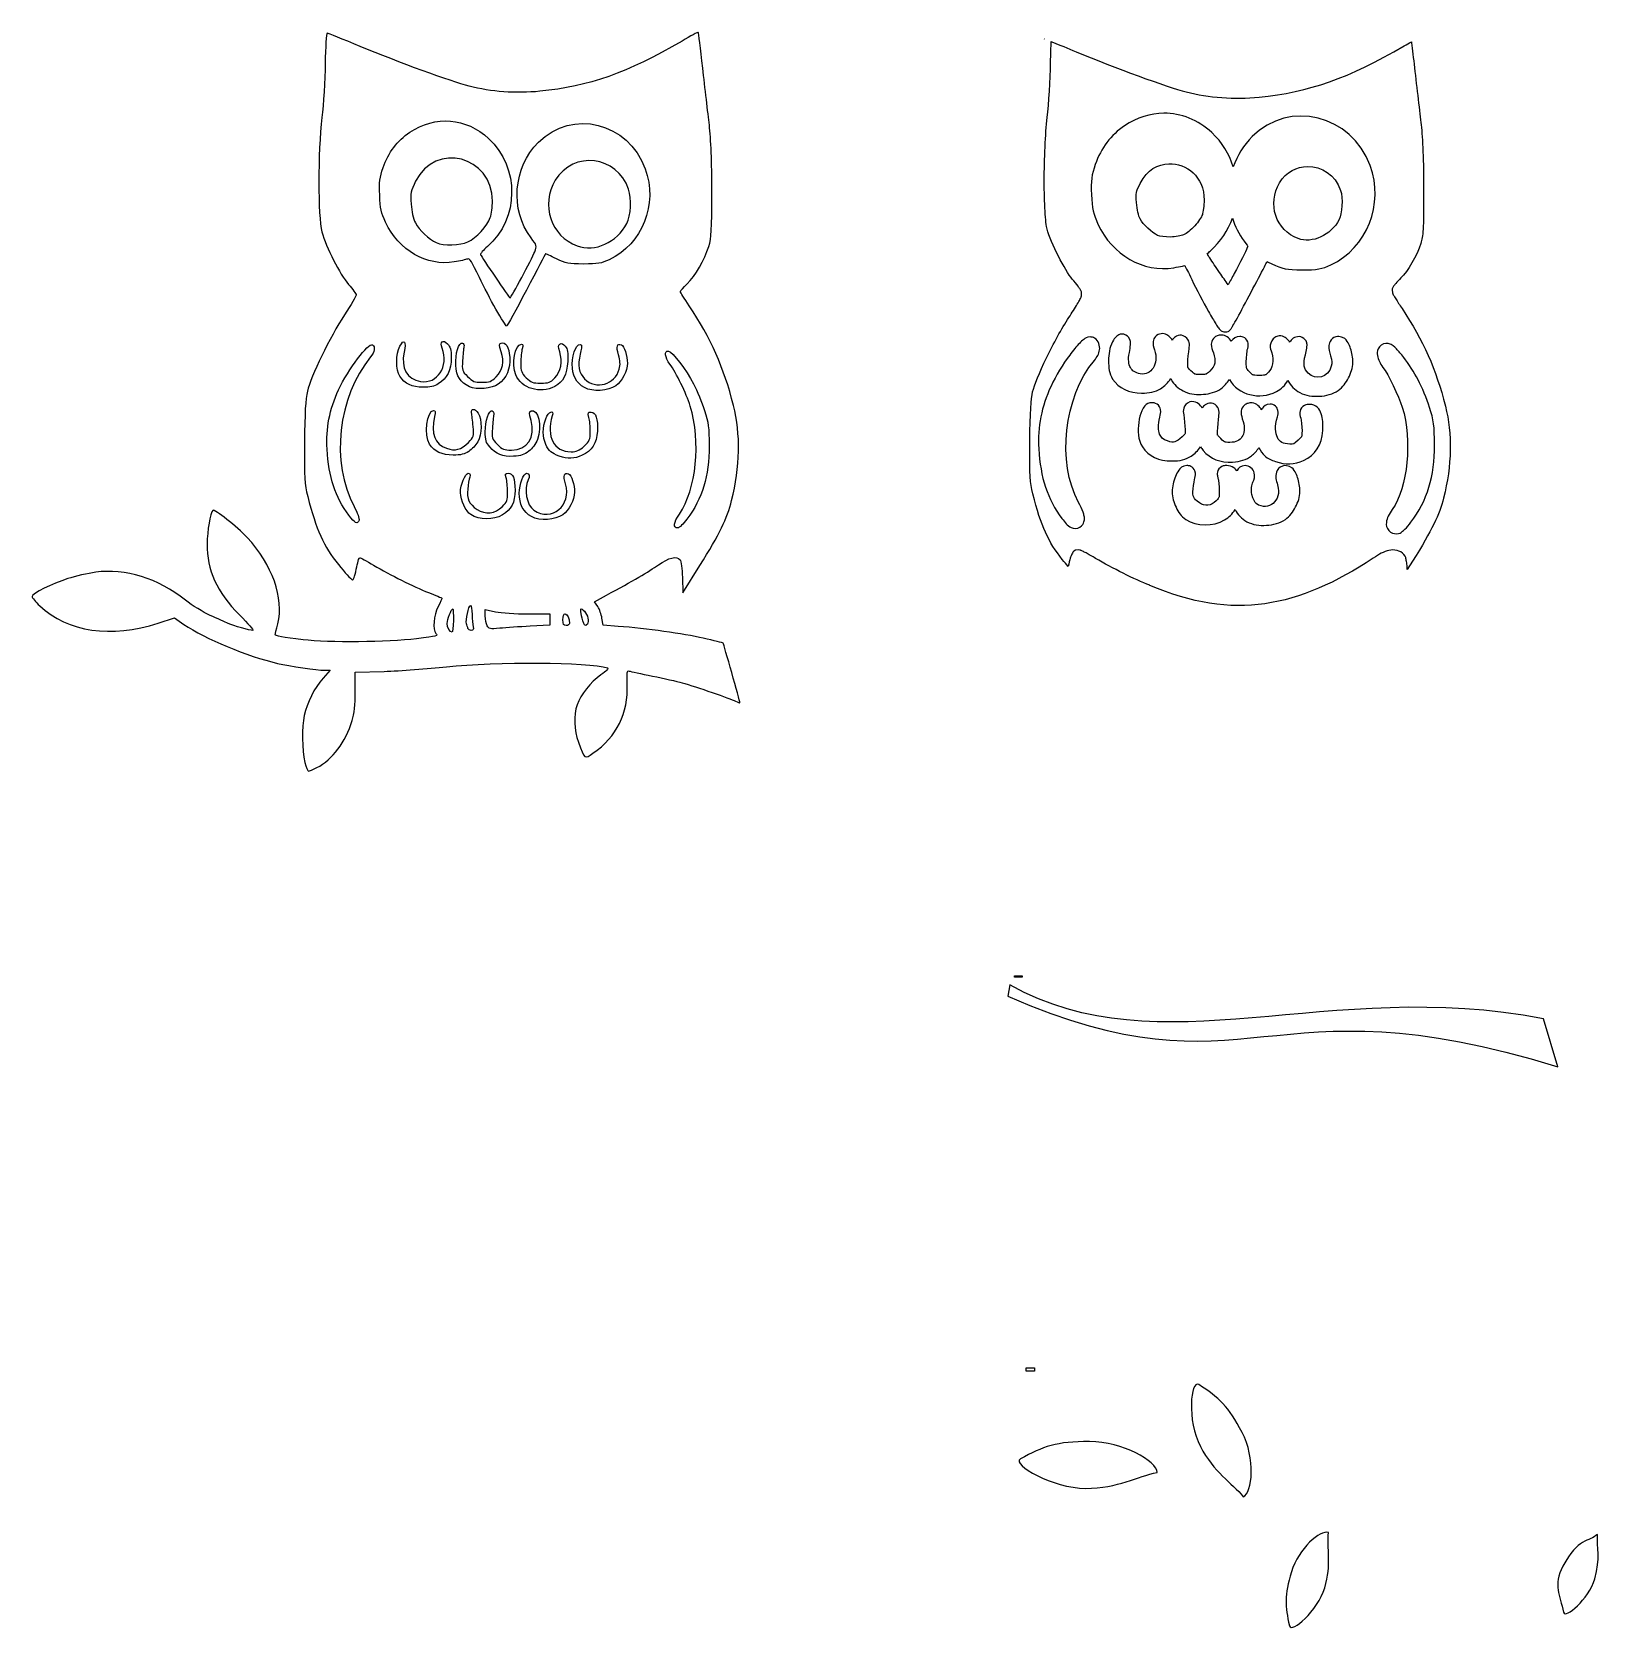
# Model space of a CAD drawing. Header units: centimetres. Extents: x -17.5 to 42.4, y -45.3 to 15.7.
import ezdxf

# ---------------------------------------------------------------- set-up
doc = ezdxf.new("R2010")
doc.units = ezdxf.units.CM
doc.header["$MEASUREMENT"] = 0
doc.header["$XCLIPFRAME"] = 0
doc.layers.add('Layer 1', color=7, linetype='Continuous')
picture_1 = doc.add_image_def('image1.jpg', size_in_pixel=(1591, 669))
picture_2 = doc.add_image_def('image2.jpg', size_in_pixel=(1513, 228))

msp = doc.modelspace()

# ---------------------------------------------------------------- linework, layer by layer
at = {"layer": 'Layer 1'}
for points, knots in [([(-7.06017, -12.10938), (-7.16872, -11.62651), (-7.18286, -10.76338), (-7.08945, -10.32163), (-7.08945, -10.32163), (-6.98596, -9.83217), (-6.704, -9.27454), (-6.36661, -8.89209), (-6.36661, -8.89209), (-6.36661, -8.89209), (-6.10227, -8.59244), (-6.10227, -8.59244), (-6.10227, -8.59244), (-6.10227, -8.59244), (-6.31815, -8.59244), (-6.31815, -8.59244), (-6.31815, -8.59244), (-6.57667, -8.59244), (-7.65843, -8.43487), (-8.10014, -8.33287), (-8.10014, -8.33287), (-9.26105, -8.0648), (-10.87189, -7.39487), (-11.67792, -6.8449), (-11.67792, -6.8449), (-11.67792, -6.8449), (-12.03842, -6.59894), (-12.03842, -6.59894), (-12.03842, -6.59894), (-12.03842, -6.59894), (-12.65573, -6.79892), (-12.65573, -6.79892), (-12.65573, -6.79892), (-14.44327, -7.378), (-16.10207, -7.13653), (-17.16848, -6.14201), (-17.16848, -6.14201), (-17.33329, -5.98831), (-17.46813, -5.82738), (-17.46813, -5.78438), (-17.46813, -5.78438), (-17.46813, -5.67176), (-16.7027, -5.28878), (-16.1006, -5.10013), (-16.1006, -5.10013), (-15.81685, -5.01122), (-15.33912, -4.90298), (-15.03897, -4.85958), (-15.03897, -4.85958), (-13.91986, -4.69778), (-12.6535, -5.09134), (-11.61728, -5.92297), (-11.61728, -5.92297), (-11.36585, -6.12476), (-10.94003, -6.38649), (-10.67102, -6.50459), (-10.67102, -6.50459), (-10.40202, -6.62268), (-10.09281, -6.75926), (-9.98391, -6.8081), (-9.98391, -6.8081), (-9.78067, -6.89923), (-9.1622, -7.07633), (-9.0425, -7.07767), (-9.0425, -7.07767), (-9.00566, -7.07808), (-9.23276, -6.81564), (-9.54717, -6.49446), (-9.54717, -6.49446), (-10.43511, -5.58743), (-10.80186, -4.78551), (-10.79182, -3.773), (-10.79182, -3.773), (-10.78704, -3.29103), (-10.66785, -2.59122), (-10.57467, -2.49804), (-10.57467, -2.49804), (-10.51366, -2.43703), (-9.63451, -3.12902), (-9.26397, -3.5297), (-9.26397, -3.5297), (-8.30343, -4.56836), (-7.84624, -5.85436), (-8.09388, -6.82099), (-8.09388, -6.82099), (-8.14937, -7.03757), (-8.19477, -7.22364), (-8.19477, -7.23448), (-8.19477, -7.23448), (-8.19477, -7.28864), (-7.91709, -7.34043), (-7.13202, -7.43266), (-7.13202, -7.43266), (-6.15425, -7.54753), (-3.90278, -7.52669), (-2.80108, -7.39256), (-2.80108, -7.39256), (-2.00962, -7.29621), (-1.96974, -7.28523), (-2.06506, -7.1899), (-2.06506, -7.1899), (-2.19991, -7.05506), (-2.15235, -6.49205), (-1.97849, -6.16507), (-1.97849, -6.16507), (-1.89038, -5.99936), (-1.82651, -5.85566), (-1.83655, -5.84574), (-1.83655, -5.84574), (-1.8466, -5.83582), (-2.07474, -5.7404), (-2.34353, -5.63369), (-2.34353, -5.63369), (-2.93925, -5.39721), (-3.79309, -4.97182), (-4.44152, -4.58846), (-4.44152, -4.58846), (-4.70733, -4.4313), (-4.94631, -4.30272), (-4.97257, -4.30272), (-4.97257, -4.30272), (-4.99883, -4.30272), (-5.05736, -4.49897), (-5.10261, -4.73884), (-5.10261, -4.73884), (-5.15882, -5.03673), (-5.20974, -5.16543), (-5.26327, -5.14489), (-5.26327, -5.14489), (-5.30637, -5.12835), (-5.54007, -4.86823), (-5.78262, -4.56683), (-5.78262, -4.56683), (-6.33919, -3.87521), (-6.63438, -3.21989), (-6.953, -1.96861), (-6.953, -1.96861), (-7.07666, -1.48296), (-7.08835, -1.28863), (-7.07701, 0.09203), (-7.07701, 0.09203), (-7.06776, 1.21974), (-7.0386, 1.72813), (-6.96497, 2.04562), (-6.96497, 2.04562), (-6.83429, 2.60908), (-6.11022, 4.09985), (-5.54969, 4.95949), (-5.54969, 4.95949), (-5.30436, 5.33573), (-5.10365, 5.67435), (-5.10365, 5.71199), (-5.10365, 5.71199), (-5.10365, 5.74964), (-5.23467, 5.93179), (-5.39482, 6.11678), (-5.39482, 6.11678), (-5.73187, 6.50611), (-6.25077, 7.53063), (-6.41187, 8.12485), (-6.41187, 8.12485), (-6.56724, 8.69796), (-6.56719, 11.17606), (-6.41178, 12.47765), (-6.41178, 12.47765), (-6.35171, 12.98075), (-6.29539, 13.9102), (-6.28663, 14.54309), (-6.28663, 14.54309), (-6.27787, 15.17598), (-6.24517, 15.69406), (-6.21397, 15.69437), (-6.21397, 15.69437), (-6.18276, 15.69469), (-5.615, 15.46906), (-4.95228, 15.19299), (-4.95228, 15.19299), (-3.50079, 14.58834), (-1.47084, 13.84571), (-0.79533, 13.67223), (-0.79533, 13.67223), (0.0327, 13.45959), (0.99385, 13.39065), (1.89869, 13.47901), (1.89869, 13.47901), (3.77236, 13.66198), (5.22871, 14.17674), (7.32392, 15.3966), (7.32392, 15.3966), (7.65354, 15.58851), (7.93009, 15.7391), (7.93849, 15.73125), (7.93849, 15.73125), (7.94689, 15.7234), (8.02425, 15.10877), (8.1104, 14.36542), (8.1104, 14.36542), (8.19656, 13.62207), (8.31033, 12.645), (8.36324, 12.19416), (8.36324, 12.19416), (8.42697, 11.65111), (8.45943, 10.79604), (8.45943, 9.66065), (8.45943, 9.66065), (8.45943, 8.16323), (8.44453, 7.89894), (8.34137, 7.56749), (8.34137, 7.56749), (8.1812, 7.05287), (7.82888, 6.44244), (7.51785, 6.14067), (7.51785, 6.14067), (7.3765, 6.00352), (7.26084, 5.87049), (7.26084, 5.84506), (7.26084, 5.84506), (7.26084, 5.81962), (7.40987, 5.57588), (7.59203, 5.3034), (7.59203, 5.3034), (8.41711, 4.06919), (8.91707, 2.94571), (9.28412, 1.50102), (9.28412, 1.50102), (9.5622, 0.40653), (9.53762, -0.84447), (9.21285, -2.12632), (9.21285, -2.12632), (9.03884, -2.81315), (8.75524, -3.39218), (7.99782, -4.60704), (7.99782, -4.60704), (7.99782, -4.60704), (7.35546, -5.63735), (7.35546, -5.63735), (7.35546, -5.63735), (7.35546, -5.63735), (7.33716, -5.0523), (7.33716, -5.0523), (7.33716, -5.0523), (7.32709, -4.73053), (7.28813, -4.43024), (7.25058, -4.38499), (7.25058, -4.38499), (7.11874, -4.22613), (6.82164, -4.29476), (6.42051, -4.57674), (6.42051, -4.57674), (6.04972, -4.83739), (5.44597, -5.19072), (4.44104, -5.73514), (4.44104, -5.73514), (4.44104, -5.73514), (3.9869, -5.98118), (3.9869, -5.98118), (3.9869, -5.98118), (3.9869, -5.98118), (4.10821, -6.1661), (4.10821, -6.1661), (4.10821, -6.1661), (4.17492, -6.2678), (4.24725, -6.46931), (4.26893, -6.61389), (4.26893, -6.61389), (4.26893, -6.61389), (4.30835, -6.87676), (4.30835, -6.87676), (4.30835, -6.87676), (4.30835, -6.87676), (4.88565, -6.92036), (4.88565, -6.92036), (4.88565, -6.92036), (5.95549, -7.00115), (7.38421, -7.20021), (8.12928, -7.3723), (8.12928, -7.3723), (8.53639, -7.46633), (8.87898, -7.5499), (8.8906, -7.55801), (8.8906, -7.55801), (8.90931, -7.57108), (9.53187, -9.78263), (9.53187, -9.83604), (9.53187, -9.83604), (9.53187, -9.84777), (9.4538, -9.81819), (9.35838, -9.77032), (9.35838, -9.77032), (9.16423, -9.6729), (7.85788, -9.22438), (7.32392, -9.07181), (7.32392, -9.07181), (7.13309, -9.01729), (6.625, -8.9019), (6.19484, -8.81539), (6.19484, -8.81539), (5.76467, -8.72887), (5.36724, -8.64366), (5.31166, -8.62601), (5.31166, -8.62601), (5.22336, -8.59797), (5.21336, -8.66029), (5.23246, -9.11989), (5.23246, -9.11989), (5.2788, -10.23517), (4.83787, -11.12577), (3.9248, -11.76109), (3.9248, -11.76109), (3.60325, -11.98482), (3.60787, -11.98834), (3.36797, -11.33667), (3.36797, -11.33667), (3.20229, -10.88663), (3.18244, -10.31225), (3.31875, -9.91267), (3.31875, -9.91267), (3.45219, -9.52149), (3.82937, -9.04662), (4.22767, -8.76836), (4.22767, -8.76836), (4.43313, -8.62482), (4.5314, -8.52163), (4.47815, -8.50535), (4.47815, -8.50535), (3.73893, -8.27942), (0.25623, -8.25533), (-1.66556, -8.46285), (-1.66556, -8.46285), (-2.35949, -8.53778), (-3.42688, -8.61592), (-4.03754, -8.63648), (-4.03754, -8.63648), (-4.03754, -8.63648), (-5.14784, -8.67388), (-5.14784, -8.67388), (-5.14784, -8.67388), (-5.14784, -8.67388), (-5.14465, -9.40594), (-5.14465, -9.40594), (-5.14465, -9.40594), (-5.14233, -9.94066), (-5.17242, -10.24003), (-5.25628, -10.5165), (-5.25628, -10.5165), (-5.5016, -11.32524), (-6.01435, -12.00661), (-6.60402, -12.30744), (-6.60402, -12.30744), (-6.74754, -12.38066), (-6.89214, -12.44057), (-6.92535, -12.44057), (-6.92535, -12.44057), (-6.95855, -12.44057), (-7.01922, -12.29153), (-7.06017, -12.10938)], [0, 0, 0, 0, 0.01111111, 0.01111111, 0.01111111, 0.01111111, 0.02222222, 0.02222222, 0.02222222, 0.02222222, 0.03333333, 0.03333333, 0.03333333, 0.03333333, 0.04444444, 0.04444444, 0.04444444, 0.04444444, 0.05555556, 0.05555556, 0.05555556, 0.05555556, 0.06666667, 0.06666667, 0.06666667, 0.06666667, 0.07777778, 0.07777778, 0.07777778, 0.07777778, 0.08888889, 0.08888889, 0.08888889, 0.08888889, 0.1, 0.1, 0.1, 0.1, 0.11111111, 0.11111111, 0.11111111, 0.11111111, 0.12222222, 0.12222222, 0.12222222, 0.12222222, 0.13333333, 0.13333333, 0.13333333, 0.13333333, 0.14444444, 0.14444444, 0.14444444, 0.14444444, 0.15555556, 0.15555556, 0.15555556, 0.15555556, 0.16666667, 0.16666667, 0.16666667, 0.16666667, 0.17777778, 0.17777778, 0.17777778, 0.17777778, 0.18888889, 0.18888889, 0.18888889, 0.18888889, 0.2, 0.2, 0.2, 0.2, 0.21111111, 0.21111111, 0.21111111, 0.21111111, 0.22222222, 0.22222222, 0.22222222, 0.22222222, 0.23333333, 0.23333333, 0.23333333, 0.23333333, 0.24444444, 0.24444444, 0.24444444, 0.24444444, 0.25555556, 0.25555556, 0.25555556, 0.25555556, 0.26666667, 0.26666667, 0.26666667, 0.26666667, 0.27777778, 0.27777778, 0.27777778, 0.27777778, 0.28888889, 0.28888889, 0.28888889, 0.28888889, 0.3, 0.3, 0.3, 0.3, 0.31111111, 0.31111111, 0.31111111, 0.31111111, 0.32222222, 0.32222222, 0.32222222, 0.32222222, 0.33333333, 0.33333333, 0.33333333, 0.33333333, 0.34444444, 0.34444444, 0.34444444, 0.34444444, 0.35555556, 0.35555556, 0.35555556, 0.35555556, 0.36666667, 0.36666667, 0.36666667, 0.36666667, 0.37777778, 0.37777778, 0.37777778, 0.37777778, 0.38888889, 0.38888889, 0.38888889, 0.38888889, 0.4, 0.4, 0.4, 0.4, 0.41111111, 0.41111111, 0.41111111, 0.41111111, 0.42222222, 0.42222222, 0.42222222, 0.42222222, 0.43333333, 0.43333333, 0.43333333, 0.43333333, 0.44444444, 0.44444444, 0.44444444, 0.44444444, 0.45555556, 0.45555556, 0.45555556, 0.45555556, 0.46666667, 0.46666667, 0.46666667, 0.46666667, 0.47777778, 0.47777778, 0.47777778, 0.47777778, 0.48888889, 0.48888889, 0.48888889, 0.48888889, 0.5, 0.5, 0.5, 0.5, 0.51111111, 0.51111111, 0.51111111, 0.51111111, 0.52222222, 0.52222222, 0.52222222, 0.52222222, 0.53333333, 0.53333333, 0.53333333, 0.53333333, 0.54444444, 0.54444444, 0.54444444, 0.54444444, 0.55555556, 0.55555556, 0.55555556, 0.55555556, 0.56666667, 0.56666667, 0.56666667, 0.56666667, 0.57777778, 0.57777778, 0.57777778, 0.57777778, 0.58888889, 0.58888889, 0.58888889, 0.58888889, 0.6, 0.6, 0.6, 0.6, 0.61111111, 0.61111111, 0.61111111, 0.61111111, 0.62222222, 0.62222222, 0.62222222, 0.62222222, 0.63333333, 0.63333333, 0.63333333, 0.63333333, 0.64444444, 0.64444444, 0.64444444, 0.64444444, 0.65555556, 0.65555556, 0.65555556, 0.65555556, 0.66666667, 0.66666667, 0.66666667, 0.66666667, 0.67777778, 0.67777778, 0.67777778, 0.67777778, 0.68888889, 0.68888889, 0.68888889, 0.68888889, 0.7, 0.7, 0.7, 0.7, 0.71111111, 0.71111111, 0.71111111, 0.71111111, 0.72222222, 0.72222222, 0.72222222, 0.72222222, 0.73333333, 0.73333333, 0.73333333, 0.73333333, 0.74444444, 0.74444444, 0.74444444, 0.74444444, 0.75555556, 0.75555556, 0.75555556, 0.75555556, 0.76666667, 0.76666667, 0.76666667, 0.76666667, 0.77777778, 0.77777778, 0.77777778, 0.77777778, 0.78888889, 0.78888889, 0.78888889, 0.78888889, 0.8, 0.8, 0.8, 0.8, 0.81111111, 0.81111111, 0.81111111, 0.81111111, 0.82222222, 0.82222222, 0.82222222, 0.82222222, 0.83333333, 0.83333333, 0.83333333, 0.83333333, 0.84444444, 0.84444444, 0.84444444, 0.84444444, 0.85555556, 0.85555556, 0.85555556, 0.85555556, 0.86666667, 0.86666667, 0.86666667, 0.86666667, 0.87777778, 0.87777778, 0.87777778, 0.87777778, 0.88888889, 0.88888889, 0.88888889, 0.88888889, 0.9, 0.9, 0.9, 0.9, 0.91111111, 0.91111111, 0.91111111, 0.91111111, 0.92222222, 0.92222222, 0.92222222, 0.92222222, 0.93333333, 0.93333333, 0.93333333, 0.93333333, 0.94444444, 0.94444444, 0.94444444, 0.94444444, 0.95555556, 0.95555556, 0.95555556, 0.95555556, 0.96666667, 0.96666667, 0.96666667, 0.96666667, 0.97777778, 0.97777778, 0.97777778, 0.97777778, 1, 1, 1, 1]), ([(1.38886, 5.90218), (1.78503, 6.65625), (2.11219, 7.27864), (2.11588, 7.28528), (2.11588, 7.28528), (2.11957, 7.29191), (2.30536, 7.20675), (2.52875, 7.09603), (2.52875, 7.09603), (2.90405, 6.91001), (2.98305, 6.89471), (3.56809, 6.89471), (3.56809, 6.89471), (4.11867, 6.89471), (4.24652, 6.91608), (4.54822, 7.05855), (4.54822, 7.05855), (5.80748, 7.65318), (6.4115, 9.17969), (5.9187, 10.52205), (5.9187, 10.52205), (5.26729, 12.29639), (3.13783, 12.8276), (1.84779, 11.53757), (1.84779, 11.53757), (0.87639, 10.56617), (0.75191, 8.95616), (1.56576, 7.88996), (1.56576, 7.88996), (1.78426, 7.6037), (1.7877, 7.59049), (1.70235, 7.36442), (1.70235, 7.36442), (1.59478, 7.07946), (0.80682, 5.60347), (0.76318, 5.60518), (0.76318, 5.60518), (0.73002, 5.60647), (-0.32492, 7.14816), (-0.36265, 7.25045), (-0.36265, 7.25045), (-0.37466, 7.28303), (-0.25726, 7.42169), (-0.10174, 7.55858), (-0.10174, 7.55858), (1.11359, 8.62836), (1.13628, 10.5669), (-0.05352, 11.67982), (-0.05352, 11.67982), (-0.90377, 12.47513), (-2.08629, 12.56768), (-3.06113, 11.91522), (-3.06113, 11.91522), (-3.53587, 11.59748), (-3.87549, 11.14807), (-4.07549, 10.57296), (-4.07549, 10.57296), (-4.21239, 10.17931), (-4.23072, 10.03467), (-4.20952, 9.51518), (-4.20952, 9.51518), (-4.18856, 9.00134), (-4.15574, 8.85109), (-3.98499, 8.48705), (-3.98499, 8.48705), (-3.48253, 7.41581), (-2.41093, 6.7974), (-1.36423, 6.97463), (-1.36423, 6.97463), (-1.1483, 7.01119), (-0.92404, 7.06008), (-0.86587, 7.08328), (-0.86587, 7.08328), (-0.78001, 7.11751), (-0.69339, 6.98498), (-0.40571, 6.37924), (-0.40571, 6.37924), (-0.05354, 5.63769), (0.57098, 4.5281), (0.63505, 4.5301), (0.63505, 4.5301), (0.65348, 4.53068), (0.99269, 5.14811), (1.38886, 5.90218)], [0, 0, 0, 0, 0.04545455, 0.04545455, 0.04545455, 0.04545455, 0.09090909, 0.09090909, 0.09090909, 0.09090909, 0.13636364, 0.13636364, 0.13636364, 0.13636364, 0.18181818, 0.18181818, 0.18181818, 0.18181818, 0.22727273, 0.22727273, 0.22727273, 0.22727273, 0.27272727, 0.27272727, 0.27272727, 0.27272727, 0.31818182, 0.31818182, 0.31818182, 0.31818182, 0.36363636, 0.36363636, 0.36363636, 0.36363636, 0.40909091, 0.40909091, 0.40909091, 0.40909091, 0.45454545, 0.45454545, 0.45454545, 0.45454545, 0.5, 0.5, 0.5, 0.5, 0.54545455, 0.54545455, 0.54545455, 0.54545455, 0.59090909, 0.59090909, 0.59090909, 0.59090909, 0.63636364, 0.63636364, 0.63636364, 0.63636364, 0.68181818, 0.68181818, 0.68181818, 0.68181818, 0.72727273, 0.72727273, 0.72727273, 0.72727273, 0.77272727, 0.77272727, 0.77272727, 0.77272727, 0.81818182, 0.81818182, 0.81818182, 0.81818182, 0.86363636, 0.86363636, 0.86363636, 0.86363636, 0.90909091, 0.90909091, 0.90909091, 0.90909091, 1, 1, 1, 1]), ([(-2.04897, 7.70966), (-2.34008, 7.83642), (-2.69731, 8.17521), (-2.84631, 8.46584), (-2.84631, 8.46584), (-2.93042, 8.6299), (-2.98964, 8.89126), (-3.00864, 9.18216), (-3.00864, 9.18216), (-3.03601, 9.60133), (-3.02147, 9.67486), (-2.83723, 10.0491), (-2.83723, 10.0491), (-2.08494, 11.57723), (0.08746, 11.0154), (0.09058, 9.29191), (0.09058, 9.29191), (0.09096, 9.08373), (0.05417, 8.80224), (0.00883, 8.66637), (0.00883, 8.66637), (-0.09743, 8.34795), (-0.52313, 7.88544), (-0.84547, 7.73821), (-0.84547, 7.73821), (-1.14585, 7.601), (-1.76567, 7.5863), (-2.04897, 7.70966)], [0, 0, 0, 0, 0.125, 0.125, 0.125, 0.125, 0.25, 0.25, 0.25, 0.25, 0.375, 0.375, 0.375, 0.375, 0.5, 0.5, 0.5, 0.5, 0.625, 0.625, 0.625, 0.625, 0.75, 0.75, 0.75, 0.75, 1, 1, 1, 1]), ([(3.32173, 7.58437), (2.32276, 7.95536), (1.92384, 9.14989), (2.48591, 10.08716), (2.48591, 10.08716), (3.1711, 11.22975), (4.8552, 11.025), (5.27951, 9.74751), (5.27951, 9.74751), (5.40591, 9.36695), (5.37455, 8.75982), (5.21184, 8.43742), (5.21184, 8.43742), (4.84966, 7.71976), (3.99537, 7.3342), (3.32173, 7.58437)], [0, 0, 0, 0, 0.2, 0.2, 0.2, 0.2, 0.4, 0.4, 0.4, 0.4, 0.6, 0.6, 0.6, 0.6, 1, 1, 1, 1]), ([(-4.99758, -2.87626), (-4.97508, -2.81762), (-5.05419, -2.59729), (-5.18446, -2.35582), (-5.18446, -2.35582), (-6.08341, -0.68939), (-5.80585, 1.83307), (-4.55649, 3.35107), (-4.55649, 3.35107), (-4.3968, 3.54508), (-4.36655, 3.73792), (-4.48437, 3.81073), (-4.48437, 3.81073), (-4.63993, 3.90688), (-5.41124, 2.88123), (-5.77428, 2.09548), (-5.77428, 2.09548), (-6.12661, 1.33291), (-6.26053, 0.64768), (-6.21717, -0.17071), (-6.21717, -0.17071), (-6.16159, -1.22016), (-5.90099, -2.00876), (-5.38759, -2.68114), (-5.38759, -2.68114), (-5.14658, -2.99677), (-5.06037, -3.0399), (-4.99758, -2.87626)], [0, 0, 0, 0, 0.125, 0.125, 0.125, 0.125, 0.25, 0.25, 0.25, 0.25, 0.375, 0.375, 0.375, 0.375, 0.5, 0.5, 0.5, 0.5, 0.625, 0.625, 0.625, 0.625, 0.75, 0.75, 0.75, 0.75, 1, 1, 1, 1]), ([(-1.97584, 2.32429), (-1.63458, 2.5352), (-1.47583, 2.85389), (-1.48107, 3.31756), (-1.48107, 3.31756), (-1.48468, 3.63696), (-1.51231, 3.74146), (-1.62217, 3.85132), (-1.62217, 3.85132), (-1.80169, 4.03084), (-1.92042, 3.93295), (-1.82562, 3.68359), (-1.82562, 3.68359), (-1.56364, 2.99452), (-2.00845, 2.30847), (-2.64723, 2.41639), (-2.64723, 2.41639), (-3.17017, 2.50474), (-3.40727, 2.92674), (-3.27652, 3.53643), (-3.27652, 3.53643), (-3.18997, 3.93996), (-3.27936, 4.06436), (-3.43968, 3.76352), (-3.43968, 3.76352), (-3.5945, 3.473), (-3.597, 2.84808), (-3.44426, 2.61498), (-3.44426, 2.61498), (-3.25723, 2.32952), (-2.97358, 2.19544), (-2.55619, 2.19518), (-2.55619, 2.19518), (-2.29188, 2.19501), (-2.12492, 2.23216), (-1.97584, 2.32429)], [0, 0, 0, 0, 0.1, 0.1, 0.1, 0.1, 0.2, 0.2, 0.2, 0.2, 0.3, 0.3, 0.3, 0.3, 0.4, 0.4, 0.4, 0.4, 0.5, 0.5, 0.5, 0.5, 0.6, 0.6, 0.6, 0.6, 0.7, 0.7, 0.7, 0.7, 0.8, 0.8, 0.8, 0.8, 1, 1, 1, 1]), ([(0.31137, 2.31384), (0.62766, 2.53905), (0.78201, 2.90124), (0.75004, 3.34318), (0.75004, 3.34318), (0.72178, 3.73392), (0.59398, 3.94362), (0.42389, 3.87835), (0.42389, 3.87835), (0.33712, 3.84505), (0.3373, 3.8115), (0.42564, 3.55224), (0.42564, 3.55224), (0.55752, 3.16517), (0.49473, 2.86014), (0.22829, 2.59371), (0.22829, 2.59371), (0.04472, 2.41014), (-0.02183, 2.3842), (-0.30925, 2.3842), (-0.30925, 2.3842), (-0.59979, 2.3842), (-0.66243, 2.40934), (-0.8572, 2.6041), (-0.8572, 2.6041), (-1.07057, 2.81748), (-1.07624, 2.83575), (-1.04784, 3.21917), (-1.04784, 3.21917), (-1.03174, 3.43651), (-1.00801, 3.66806), (-0.9951, 3.73371), (-0.9951, 3.73371), (-0.9822, 3.79937), (-1.00753, 3.86575), (-1.05139, 3.88121), (-1.05139, 3.88121), (-1.19407, 3.93151), (-1.33399, 3.46741), (-1.30646, 3.03511), (-1.30646, 3.03511), (-1.2788, 2.60081), (-1.13881, 2.38239), (-0.78238, 2.21745), (-0.78238, 2.21745), (-0.50125, 2.08734), (0.06314, 2.13708), (0.31137, 2.31384)], [0, 0, 0, 0, 0.07692308, 0.07692308, 0.07692308, 0.07692308, 0.15384615, 0.15384615, 0.15384615, 0.15384615, 0.23076923, 0.23076923, 0.23076923, 0.23076923, 0.30769231, 0.30769231, 0.30769231, 0.30769231, 0.38461538, 0.38461538, 0.38461538, 0.38461538, 0.46153846, 0.46153846, 0.46153846, 0.46153846, 0.53846154, 0.53846154, 0.53846154, 0.53846154, 0.61538462, 0.61538462, 0.61538462, 0.61538462, 0.69230769, 0.69230769, 0.69230769, 0.69230769, 0.76923077, 0.76923077, 0.76923077, 0.76923077, 0.84615385, 0.84615385, 0.84615385, 0.84615385, 1, 1, 1, 1]), ([(2.4681, 2.22734), (2.78591, 2.39169), (2.93614, 2.68007), (2.96106, 3.17365), (2.96106, 3.17365), (2.97926, 3.53389), (2.96165, 3.64293), (2.86688, 3.75709), (2.86688, 3.75709), (2.7876, 3.85259), (2.72275, 3.87983), (2.6641, 3.84226), (2.6641, 3.84226), (2.59323, 3.79687), (2.59173, 3.74507), (2.65569, 3.55127), (2.65569, 3.55127), (2.77779, 3.1813), (2.70469, 2.78258), (2.47212, 2.55), (2.47212, 2.55), (2.29922, 2.37711), (2.23208, 2.35265), (1.93023, 2.35265), (1.93023, 2.35265), (1.62525, 2.35265), (1.56202, 2.37633), (1.37946, 2.55883), (1.37946, 2.55883), (1.19425, 2.74399), (1.17329, 2.80187), (1.17392, 3.12659), (1.17392, 3.12659), (1.1743, 3.32546), (1.19867, 3.56623), (1.22807, 3.66165), (1.22807, 3.66165), (1.26836, 3.7924), (1.26027, 3.83513), (1.19524, 3.83513), (1.19524, 3.83513), (0.9476, 3.83513), (0.80688, 3.08218), (0.97798, 2.67268), (0.97798, 2.67268), (1.19777, 2.14665), (1.90394, 1.9356), (2.4681, 2.22734)], [0, 0, 0, 0, 0.07692308, 0.07692308, 0.07692308, 0.07692308, 0.15384615, 0.15384615, 0.15384615, 0.15384615, 0.23076923, 0.23076923, 0.23076923, 0.23076923, 0.30769231, 0.30769231, 0.30769231, 0.30769231, 0.38461538, 0.38461538, 0.38461538, 0.38461538, 0.46153846, 0.46153846, 0.46153846, 0.46153846, 0.53846154, 0.53846154, 0.53846154, 0.53846154, 0.61538462, 0.61538462, 0.61538462, 0.61538462, 0.69230769, 0.69230769, 0.69230769, 0.69230769, 0.76923077, 0.76923077, 0.76923077, 0.76923077, 0.84615385, 0.84615385, 0.84615385, 0.84615385, 1, 1, 1, 1]), ([(4.79482, 2.25394), (5.02955, 2.42109), (5.23884, 2.82302), (5.24041, 3.10966), (5.24041, 3.10966), (5.24197, 3.39577), (5.12006, 3.77444), (5.01318, 3.81545), (5.01318, 3.81545), (4.8409, 3.88156), (4.80088, 3.74892), (4.89687, 3.42997), (4.89687, 3.42997), (4.96573, 3.20118), (4.97354, 3.06273), (4.92729, 2.89098), (4.92729, 2.89098), (4.76637, 2.29336), (4.03716, 2.08487), (3.6082, 2.51383), (3.6082, 2.51383), (3.38812, 2.73391), (3.332, 3.04578), (3.43856, 3.45656), (3.43856, 3.45656), (3.48328, 3.62897), (3.50522, 3.78467), (3.48732, 3.80258), (3.48732, 3.80258), (3.34594, 3.94395), (3.1417, 3.52344), (3.13539, 3.078), (3.13539, 3.078), (3.12941, 2.65565), (3.28525, 2.35654), (3.60196, 2.18251), (3.60196, 2.18251), (3.91206, 2.01211), (4.50506, 2.04762), (4.79482, 2.25394)], [0, 0, 0, 0, 0.09090909, 0.09090909, 0.09090909, 0.09090909, 0.18181818, 0.18181818, 0.18181818, 0.18181818, 0.27272727, 0.27272727, 0.27272727, 0.27272727, 0.36363636, 0.36363636, 0.36363636, 0.36363636, 0.45454545, 0.45454545, 0.45454545, 0.45454545, 0.54545455, 0.54545455, 0.54545455, 0.54545455, 0.63636364, 0.63636364, 0.63636364, 0.63636364, 0.72727273, 0.72727273, 0.72727273, 0.72727273, 0.81818182, 0.81818182, 0.81818182, 0.81818182, 1, 1, 1, 1]), ([(7.50964, -2.83226), (8.09981, -2.05058), (8.36008, -1.19385), (8.35653, -0.04454), (8.35653, -0.04454), (8.35431, 0.67591), (8.33279, 0.8407), (8.17946, 1.31177), (8.17946, 1.31177), (8.08346, 1.60668), (7.8937, 2.06301), (7.75777, 2.32583), (7.75777, 2.32583), (7.47616, 2.8703), (6.96141, 3.54037), (6.80104, 3.57126), (6.80104, 3.57126), (6.63485, 3.60326), (6.66515, 3.32914), (6.85594, 3.07461), (6.85594, 3.07461), (7.10209, 2.74621), (7.48209, 1.96431), (7.63275, 1.47625), (7.63275, 1.47625), (8.05295, 0.11495), (7.87219, -1.68716), (7.21929, -2.64589), (7.21929, -2.64589), (6.99671, -2.97272), (6.97541, -3.16721), (7.16219, -3.16721), (7.16219, -3.16721), (7.2142, -3.16721), (7.37055, -3.01648), (7.50964, -2.83226)], [0, 0, 0, 0, 0.1, 0.1, 0.1, 0.1, 0.2, 0.2, 0.2, 0.2, 0.3, 0.3, 0.3, 0.3, 0.4, 0.4, 0.4, 0.4, 0.5, 0.5, 0.5, 0.5, 0.6, 0.6, 0.6, 0.6, 0.7, 0.7, 0.7, 0.7, 0.8, 0.8, 0.8, 0.8, 1, 1, 1, 1]), ([(-0.8109, -0.24935), (-0.69488, -0.17117), (-0.54212, -0.00817), (-0.47142, 0.11287), (-0.47142, 0.11287), (-0.30371, 0.40004), (-0.2959, 0.96492), (-0.45626, 1.20966), (-0.45626, 1.20966), (-0.58049, 1.39926), (-0.7298, 1.39968), (-0.70139, 1.21035), (-0.70139, 1.21035), (-0.69153, 1.14469), (-0.66644, 0.91452), (-0.64561, 0.69885), (-0.64561, 0.69885), (-0.60852, 0.3147), (-0.6122, 0.30227), (-0.82698, 0.0875), (-0.82698, 0.0875), (-1.10232, -0.18784), (-1.32989, -0.24843), (-1.65581, -0.13318), (-1.65581, -0.13318), (-2.11273, 0.02839), (-2.26049, 0.4179), (-2.11421, 1.0752), (-2.11421, 1.0752), (-2.07169, 1.26627), (-2.07964, 1.31177), (-2.15556, 1.31177), (-2.15556, 1.31177), (-2.40654, 1.31177), (-2.51952, 0.35021), (-2.3067, 0.02541), (-2.3067, 0.02541), (-2.11937, -0.2605), (-1.83751, -0.391), (-1.40678, -0.39127), (-1.40678, -0.39127), (-1.1116, -0.39145), (-0.97265, -0.35836), (-0.8109, -0.24935)], [0, 0, 0, 0, 0.08333333, 0.08333333, 0.08333333, 0.08333333, 0.16666667, 0.16666667, 0.16666667, 0.16666667, 0.25, 0.25, 0.25, 0.25, 0.33333333, 0.33333333, 0.33333333, 0.33333333, 0.41666667, 0.41666667, 0.41666667, 0.41666667, 0.5, 0.5, 0.5, 0.5, 0.58333333, 0.58333333, 0.58333333, 0.58333333, 0.66666667, 0.66666667, 0.66666667, 0.66666667, 0.75, 0.75, 0.75, 0.75, 0.83333333, 0.83333333, 0.83333333, 0.83333333, 1, 1, 1, 1]), ([(1.47684, -0.24707), (1.60837, -0.14675), (1.74215, 0.0369), (1.80657, 0.20557), (1.80657, 0.20557), (1.99616, 0.702), (1.83951, 1.39939), (1.56231, 1.29301), (1.56231, 1.29301), (1.47943, 1.26121), (1.47972, 1.21867), (1.56475, 0.92858), (1.56475, 0.92858), (1.75115, 0.29273), (1.42302, -0.20225), (0.81511, -0.20225), (0.81511, -0.20225), (0.53731, -0.20225), (0.4711, -0.17513), (0.27831, 0.01766), (0.27831, 0.01766), (0.06494, 0.23103), (0.05928, 0.24931), (0.08767, 0.63273), (0.08767, 0.63273), (0.10377, 0.85007), (0.1275, 1.08161), (0.14041, 1.14727), (0.14041, 1.14727), (0.15332, 1.21292), (0.12799, 1.2793), (0.08412, 1.29476), (0.08412, 1.29476), (-0.04081, 1.33881), (-0.18308, 0.91485), (-0.18308, 0.49854), (-0.18308, 0.49854), (-0.18308, 0.1824), (-0.15608, 0.09076), (-0.01273, -0.07961), (-0.01273, -0.07961), (0.2249, -0.36201), (0.4763, -0.46035), (0.89895, -0.43624), (0.89895, -0.43624), (1.16782, -0.42089), (1.30995, -0.37437), (1.47684, -0.24707)], [0, 0, 0, 0, 0.07692308, 0.07692308, 0.07692308, 0.07692308, 0.15384615, 0.15384615, 0.15384615, 0.15384615, 0.23076923, 0.23076923, 0.23076923, 0.23076923, 0.30769231, 0.30769231, 0.30769231, 0.30769231, 0.38461538, 0.38461538, 0.38461538, 0.38461538, 0.46153846, 0.46153846, 0.46153846, 0.46153846, 0.53846154, 0.53846154, 0.53846154, 0.53846154, 0.61538462, 0.61538462, 0.61538462, 0.61538462, 0.69230769, 0.69230769, 0.69230769, 0.69230769, 0.76923077, 0.76923077, 0.76923077, 0.76923077, 0.84615385, 0.84615385, 0.84615385, 0.84615385, 1, 1, 1, 1]), ([(3.51358, -0.39747), (3.8863, -0.2282), (4.06563, 0.05535), (4.09416, 0.52053), (4.09416, 0.52053), (4.1227, 0.98595), (4.03491, 1.24868), (3.85085, 1.24868), (3.85085, 1.24868), (3.73241, 1.24868), (3.72374, 1.22659), (3.77043, 1.04366), (3.77043, 1.04366), (3.79921, 0.9309), (3.82275, 0.68741), (3.82275, 0.50258), (3.82275, 0.50258), (3.82275, 0.19507), (3.80273, 0.14817), (3.58712, -0.04941), (3.58712, -0.04941), (3.39875, -0.22202), (3.29945, -0.26534), (3.09218, -0.26534), (3.09218, -0.26534), (2.43123, -0.26534), (2.13005, 0.31048), (2.3745, 1.10674), (2.3745, 1.10674), (2.45387, 1.36528), (2.23507, 1.26682), (2.12633, 0.99507), (2.12633, 0.99507), (1.99724, 0.67242), (1.99683, 0.28593), (2.12529, 0.01521), (2.12529, 0.01521), (2.24846, -0.24435), (2.33506, -0.31893), (2.63933, -0.42751), (2.63933, -0.42751), (2.96569, -0.54396), (3.20945, -0.53559), (3.51358, -0.39747)], [0, 0, 0, 0, 0.08333333, 0.08333333, 0.08333333, 0.08333333, 0.16666667, 0.16666667, 0.16666667, 0.16666667, 0.25, 0.25, 0.25, 0.25, 0.33333333, 0.33333333, 0.33333333, 0.33333333, 0.41666667, 0.41666667, 0.41666667, 0.41666667, 0.5, 0.5, 0.5, 0.5, 0.58333333, 0.58333333, 0.58333333, 0.58333333, 0.66666667, 0.66666667, 0.66666667, 0.66666667, 0.75, 0.75, 0.75, 0.75, 0.83333333, 0.83333333, 0.83333333, 0.83333333, 1, 1, 1, 1]), ([(0.47876, -2.67168), (0.8078, -2.47951), (0.95243, -2.1933), (0.95243, -1.73434), (0.95243, -1.73434), (0.95243, -1.27055), (0.87786, -1.08543), (0.69103, -1.08543), (0.69103, -1.08543), (0.57745, -1.08543), (0.56728, -1.10825), (0.6137, -1.25891), (0.6137, -1.25891), (0.64311, -1.35433), (0.66747, -1.5951), (0.66786, -1.79397), (0.66786, -1.79397), (0.66847, -2.11538), (0.64662, -2.17747), (0.4712, -2.35284), (0.4712, -2.35284), (0.1975, -2.62646), (-0.19049, -2.66985), (-0.49759, -2.46119), (-0.49759, -2.46119), (-0.80297, -2.25368), (-0.88956, -2.06334), (-0.85082, -1.68473), (-0.85082, -1.68473), (-0.83307, -1.51125), (-0.80001, -1.30544), (-0.77734, -1.22737), (-0.77734, -1.22737), (-0.74753, -1.1247), (-0.76245, -1.08543), (-0.83126, -1.08543), (-0.83126, -1.08543), (-0.95273, -1.08543), (-1.12935, -1.52293), (-1.12935, -1.8238), (-1.12935, -1.8238), (-1.12935, -2.11063), (-0.92805, -2.53821), (-0.73681, -2.65761), (-0.73681, -2.65761), (-0.39489, -2.87108), (0.127, -2.87712), (0.47876, -2.67168)], [0, 0, 0, 0, 0.07692308, 0.07692308, 0.07692308, 0.07692308, 0.15384615, 0.15384615, 0.15384615, 0.15384615, 0.23076923, 0.23076923, 0.23076923, 0.23076923, 0.30769231, 0.30769231, 0.30769231, 0.30769231, 0.38461538, 0.38461538, 0.38461538, 0.38461538, 0.46153846, 0.46153846, 0.46153846, 0.46153846, 0.53846154, 0.53846154, 0.53846154, 0.53846154, 0.61538462, 0.61538462, 0.61538462, 0.61538462, 0.69230769, 0.69230769, 0.69230769, 0.69230769, 0.76923077, 0.76923077, 0.76923077, 0.76923077, 0.84615385, 0.84615385, 0.84615385, 0.84615385, 1, 1, 1, 1]), ([(2.77613, -2.66662), (3.01086, -2.49947), (3.22015, -2.09754), (3.22172, -1.8109), (3.22172, -1.8109), (3.22328, -1.52479), (3.10137, -1.14612), (2.99449, -1.10511), (2.99449, -1.10511), (2.82221, -1.039), (2.78219, -1.17164), (2.87818, -1.49059), (2.87818, -1.49059), (3.12421, -2.30808), (2.35743, -2.94427), (1.66943, -2.49347), (1.66943, -2.49347), (1.3999, -2.31687), (1.27988, -1.6689), (1.45581, -1.34018), (1.45581, -1.34018), (1.52715, -1.20687), (1.49669, -1.08543), (1.39191, -1.08543), (1.39191, -1.08543), (1.27412, -1.08543), (1.12148, -1.50537), (1.1167, -1.84256), (1.1167, -1.84256), (1.11072, -2.26491), (1.26656, -2.56402), (1.58327, -2.73805), (1.58327, -2.73805), (1.89337, -2.90845), (2.48637, -2.87294), (2.77613, -2.66662)], [0, 0, 0, 0, 0.1, 0.1, 0.1, 0.1, 0.2, 0.2, 0.2, 0.2, 0.3, 0.3, 0.3, 0.3, 0.4, 0.4, 0.4, 0.4, 0.5, 0.5, 0.5, 0.5, 0.6, 0.6, 0.6, 0.6, 0.7, 0.7, 0.7, 0.7, 0.8, 0.8, 0.8, 0.8, 1, 1, 1, 1]), ([(-1.40012, -6.69991), (-1.39638, -6.45704), (-1.40417, -6.25833), (-1.41742, -6.25833), (-1.41742, -6.25833), (-1.48012, -6.25833), (-1.63402, -6.65055), (-1.63402, -6.81033), (-1.63402, -6.81033), (-1.63402, -6.97446), (-1.53856, -7.1415), (-1.44477, -7.1415), (-1.44477, -7.1415), (-1.42396, -7.1415), (-1.40387, -6.94279), (-1.40012, -6.69991)], [0, 0, 0, 0, 0.2, 0.2, 0.2, 0.2, 0.4, 0.4, 0.4, 0.4, 0.6, 0.6, 0.6, 0.6, 1, 1, 1, 1]), ([(-0.648, -6.93648), (-0.66892, -6.85841), (-0.68642, -6.64551), (-0.6869, -6.46335), (-0.6869, -6.46335), (-0.68737, -6.2812), (-0.71385, -6.13216), (-0.74573, -6.13216), (-0.74573, -6.13216), (-0.81861, -6.13216), (-0.93991, -6.68401), (-0.89688, -6.81981), (-0.89688, -6.81981), (-0.87929, -6.8753), (-0.85433, -6.9562), (-0.8414, -6.99957), (-0.8414, -6.99957), (-0.82847, -7.04294), (-0.7711, -7.07842), (-0.71392, -7.07842), (-0.71392, -7.07842), (-0.6369, -7.07842), (-0.61981, -7.04165), (-0.648, -6.93648)], [0, 0, 0, 0, 0.14285714, 0.14285714, 0.14285714, 0.14285714, 0.28571429, 0.28571429, 0.28571429, 0.28571429, 0.42857143, 0.42857143, 0.42857143, 0.42857143, 0.57142857, 0.57142857, 0.57142857, 0.57142857, 0.71428571, 0.71428571, 0.71428571, 0.71428571, 1, 1, 1, 1]), ([(1.53596, -6.91378), (1.53596, -6.91378), (2.27719, -6.87202), (2.27719, -6.87202), (2.27719, -6.87202), (2.27719, -6.87202), (2.27719, -6.6598), (2.27719, -6.6598), (2.27719, -6.6598), (2.27719, -6.6598), (2.27719, -6.44758), (2.27719, -6.44758), (2.27719, -6.44758), (2.27719, -6.44758), (1.44133, -6.44626), (1.44133, -6.44626), (1.44133, -6.44626), (0.9816, -6.44554), (0.42804, -6.40777), (0.21119, -6.36233), (0.21119, -6.36233), (0.21119, -6.36233), (-0.18308, -6.27971), (-0.18308, -6.27971), (-0.18308, -6.27971), (-0.18308, -6.27971), (-0.18308, -6.5255), (-0.18308, -6.5255), (-0.18308, -6.5255), (-0.18308, -6.66069), (-0.15188, -6.8296), (-0.11375, -6.90085), (-0.11375, -6.90085), (-0.05105, -7.018), (-0.00426, -7.02682), (0.37515, -6.99297), (0.37515, -6.99297), (0.60591, -6.97238), (1.12828, -6.93675), (1.53596, -6.91378)], [0, 0, 0, 0, 0.09090909, 0.09090909, 0.09090909, 0.09090909, 0.18181818, 0.18181818, 0.18181818, 0.18181818, 0.27272727, 0.27272727, 0.27272727, 0.27272727, 0.36363636, 0.36363636, 0.36363636, 0.36363636, 0.45454545, 0.45454545, 0.45454545, 0.45454545, 0.54545455, 0.54545455, 0.54545455, 0.54545455, 0.63636364, 0.63636364, 0.63636364, 0.63636364, 0.72727273, 0.72727273, 0.72727273, 0.72727273, 0.81818182, 0.81818182, 0.81818182, 0.81818182, 1, 1, 1, 1]), ([(3.03334, -6.81031), (3.03134, -6.62673), (2.95024, -6.44758), (2.86914, -6.44758), (2.86914, -6.44758), (2.81146, -6.44758), (2.78187, -6.52244), (2.78187, -6.66837), (2.78187, -6.66837), (2.78187, -6.84711), (2.8059, -6.88917), (2.90803, -6.88917), (2.90803, -6.88917), (2.97743, -6.88917), (3.03381, -6.85368), (3.03334, -6.81031)], [0, 0, 0, 0, 0.2, 0.2, 0.2, 0.2, 0.4, 0.4, 0.4, 0.4, 0.6, 0.6, 0.6, 0.6, 1, 1, 1, 1]), ([(3.74675, -6.6696), (3.73431, -6.50194), (3.57103, -6.25833), (3.4711, -6.25833), (3.4711, -6.25833), (3.42963, -6.25833), (3.48144, -6.53923), (3.57389, -6.81556), (3.57389, -6.81556), (3.62377, -6.96466), (3.76009, -6.84955), (3.74675, -6.6696)], [0, 0, 0, 0, 0.25, 0.25, 0.25, 0.25, 0.5, 0.5, 0.5, 0.5, 1, 1, 1, 1])]:
    msp.add_open_spline(points, degree=3, knots=knots, dxfattribs=at)
at = {"layer": 'Layer 1', "color": 8}
for points, knots in [([(21.40489, 15.37426), (21.39212, 15.17193), (21.38193, 14.88734), (21.3776, 14.57472), (21.3776, 14.57472), (21.36867, 13.93003), (21.31338, 13.00363), (21.2511, 12.48203), (21.2511, 12.48203), (21.17569, 11.85049), (21.13616, 10.90946), (21.13617, 10.06357), (21.13617, 10.06357), (21.13617, 9.64063), (21.1461, 9.24035), (21.16511, 8.91429), (21.16511, 8.91429), (21.18411, 8.58823), (21.21717, 8.32572), (21.24365, 8.22803), (21.24365, 8.22803), (21.38765, 7.69691), (21.93028, 6.63995), (22.20608, 6.32137), (22.20608, 6.32137), (22.29077, 6.22354), (22.36713, 6.12782), (22.42601, 6.04604), (22.42601, 6.04604), (22.45545, 6.00515), (22.48057, 5.96865), (22.50208, 5.93194), (22.50208, 5.93194), (22.51283, 5.91359), (22.52319, 5.89523), (22.5335, 5.87158), (22.5335, 5.87158), (22.5438, 5.84793), (22.56079, 5.82749), (22.56078, 5.74756), (22.56078, 5.74756), (22.56079, 5.62772), (22.54038, 5.63939), (22.53019, 5.61609), (22.53019, 5.61609), (22.52, 5.59279), (22.5085, 5.57059), (22.49547, 5.54581), (22.49547, 5.54581), (22.4694, 5.49627), (22.43549, 5.43613), (22.39377, 5.36557), (22.39377, 5.36557), (22.31032, 5.22443), (22.19747, 5.04388), (22.07296, 4.85294), (22.07296, 4.85294), (21.80225, 4.43777), (21.48318, 3.85493), (21.21968, 3.31257), (21.21968, 3.31257), (20.95617, 2.7702), (20.74586, 2.24988), (20.69299, 2.02189), (20.69299, 2.02189), (20.62977, 1.74926), (20.59721, 1.2491), (20.58798, 0.12516), (20.58798, 0.12516), (20.57666, -1.25393), (20.58245, -1.39689), (20.70291, -1.86996), (20.70291, -1.86996), (21.0174, -3.10503), (21.29038, -3.70439), (21.82491, -4.36862), (21.82491, -4.36862), (21.90735, -4.47106), (21.97838, -4.55285), (22.05063, -4.63651), (22.05063, -4.63651), (22.07367, -4.51755), (22.09988, -4.4072), (22.12588, -4.32067), (22.12588, -4.32067), (22.13965, -4.2748), (22.15226, -4.23642), (22.17052, -4.19581), (22.17052, -4.19581), (22.17965, -4.17551), (22.18876, -4.15546), (22.21104, -4.12471), (22.21104, -4.12471), (22.23332, -4.09395), (22.26803, -4.00812), (22.43263, -4.00812), (22.43263, -4.00812), (22.54141, -4.00813), (22.52969, -4.02465), (22.54838, -4.0321), (22.54838, -4.0321), (22.56708, -4.03955), (22.58305, -4.04735), (22.6013, -4.05608), (22.6013, -4.05608), (22.63779, -4.07354), (22.68082, -4.09604), (22.73111, -4.12305), (22.73111, -4.12305), (22.83168, -4.17707), (22.96012, -4.24958), (23.09574, -4.32976), (23.09574, -4.32976), (23.73065, -4.70513), (24.58145, -5.12819), (25.15701, -5.35667), (25.15701, -5.35667), (25.15923, -5.35747), (25.16143, -5.3583), (25.16362, -5.35915), (25.16362, -5.35915), (28.36422, -6.72995), (30.82727, -6.19441), (33.68321, -4.32397), (33.68321, -4.32397), (33.90033, -4.17134), (34.08798, -4.07213), (34.28265, -4.02714), (34.28265, -4.02714), (34.47732, -3.98215), (34.71677, -4.01691), (34.85564, -4.18424), (34.85564, -4.18424), (34.94094, -4.28702), (34.92456, -4.31691), (34.93667, -4.36945), (34.93667, -4.36945), (34.94878, -4.42199), (34.95784, -4.48038), (34.96644, -4.54639), (34.96644, -4.54639), (34.97425, -4.60638), (34.9773, -4.68623), (34.98297, -4.7564), (34.98297, -4.7564), (34.98297, -4.7564), (35.18306, -4.43476), (35.18306, -4.43476), (35.18306, -4.43476), (35.93624, -3.22671), (36.20016, -2.6826), (36.36625, -2.02706), (36.36625, -2.02706), (36.6819, -0.78118), (36.70291, 0.42766), (36.43735, 1.47288), (36.43735, 1.47288), (36.07624, 2.8942), (35.59278, 3.98044), (34.78123, 5.19441), (34.78123, 5.19441), (34.68843, 5.33322), (34.60417, 5.46387), (34.54145, 5.56648), (34.54145, 5.56648), (34.51009, 5.61779), (34.48401, 5.66176), (34.46373, 5.69878), (34.46373, 5.69878), (34.45359, 5.71728), (34.44523, 5.73341), (34.43644, 5.75252), (34.43644, 5.75252), (34.43205, 5.76207), (34.42778, 5.77183), (34.42239, 5.78725), (34.42239, 5.78725), (34.41699, 5.80267), (34.40585, 5.81556), (34.40585, 5.88068), (34.40585, 5.88068), (34.40586, 5.98232), (34.43123, 5.99702), (34.44306, 6.01876), (34.44306, 6.01876), (34.45488, 6.04049), (34.46481, 6.05544), (34.4753, 6.07002), (34.4753, 6.07002), (34.49629, 6.09918), (34.51896, 6.12629), (34.54558, 6.15684), (34.54558, 6.15684), (34.59884, 6.21792), (34.66628, 6.28887), (34.74154, 6.36189), (34.74154, 6.36189), (34.99726, 6.61), (35.3527, 7.21272), (35.49808, 7.67984), (35.49808, 7.67984), (35.54492, 7.83033), (35.56893, 7.94417), (35.5849, 8.22637), (35.5849, 8.22637), (35.60086, 8.50858), (35.60474, 8.9478), (35.60474, 9.69564), (35.60474, 9.69564), (35.60475, 10.82612), (35.57171, 11.67665), (35.51048, 12.19843), (35.51048, 12.19843), (35.45755, 12.64954), (35.34365, 13.62698), (35.25748, 14.3705), (35.25748, 14.3705), (35.21448, 14.74147), (35.17356, 15.07999), (35.14255, 15.3263), (35.14255, 15.3263), (35.14048, 15.34269), (35.13956, 15.34961), (35.13759, 15.36516), (35.13759, 15.36516), (35.05054, 15.31637), (34.96586, 15.26983), (34.85977, 15.20807), (34.85977, 15.20807), (32.74682, 13.97787), (31.23681, 13.44222), (29.32916, 13.25594), (29.32916, 13.25594), (28.39357, 13.16458), (27.40699, 13.23472), (26.54524, 13.45603), (26.54524, 13.45603), (25.81829, 13.64272), (23.81361, 14.37944), (22.35242, 14.98813), (22.35242, 14.98813), (22.02213, 15.12572), (21.71601, 15.25094), (21.48922, 15.34119), (21.48922, 15.34119), (21.45412, 15.35515), (21.43593, 15.36205), (21.40489, 15.37426)], [0, 0, 0, 0, 0.01587302, 0.01587302, 0.01587302, 0.01587302, 0.03174603, 0.03174603, 0.03174603, 0.03174603, 0.04761905, 0.04761905, 0.04761905, 0.04761905, 0.06349206, 0.06349206, 0.06349206, 0.06349206, 0.07936508, 0.07936508, 0.07936508, 0.07936508, 0.0952381, 0.0952381, 0.0952381, 0.0952381, 0.11111111, 0.11111111, 0.11111111, 0.11111111, 0.12698413, 0.12698413, 0.12698413, 0.12698413, 0.14285714, 0.14285714, 0.14285714, 0.14285714, 0.15873016, 0.15873016, 0.15873016, 0.15873016, 0.17460317, 0.17460317, 0.17460317, 0.17460317, 0.19047619, 0.19047619, 0.19047619, 0.19047619, 0.20634921, 0.20634921, 0.20634921, 0.20634921, 0.22222222, 0.22222222, 0.22222222, 0.22222222, 0.23809524, 0.23809524, 0.23809524, 0.23809524, 0.25396825, 0.25396825, 0.25396825, 0.25396825, 0.26984127, 0.26984127, 0.26984127, 0.26984127, 0.28571429, 0.28571429, 0.28571429, 0.28571429, 0.3015873, 0.3015873, 0.3015873, 0.3015873, 0.31746032, 0.31746032, 0.31746032, 0.31746032, 0.33333333, 0.33333333, 0.33333333, 0.33333333, 0.34920635, 0.34920635, 0.34920635, 0.34920635, 0.36507937, 0.36507937, 0.36507937, 0.36507937, 0.38095238, 0.38095238, 0.38095238, 0.38095238, 0.3968254, 0.3968254, 0.3968254, 0.3968254, 0.41269841, 0.41269841, 0.41269841, 0.41269841, 0.42857143, 0.42857143, 0.42857143, 0.42857143, 0.44444444, 0.44444444, 0.44444444, 0.44444444, 0.46031746, 0.46031746, 0.46031746, 0.46031746, 0.47619048, 0.47619048, 0.47619048, 0.47619048, 0.49206349, 0.49206349, 0.49206349, 0.49206349, 0.50793651, 0.50793651, 0.50793651, 0.50793651, 0.52380952, 0.52380952, 0.52380952, 0.52380952, 0.53968254, 0.53968254, 0.53968254, 0.53968254, 0.55555556, 0.55555556, 0.55555556, 0.55555556, 0.57142857, 0.57142857, 0.57142857, 0.57142857, 0.58730159, 0.58730159, 0.58730159, 0.58730159, 0.6031746, 0.6031746, 0.6031746, 0.6031746, 0.61904762, 0.61904762, 0.61904762, 0.61904762, 0.63492063, 0.63492063, 0.63492063, 0.63492063, 0.65079365, 0.65079365, 0.65079365, 0.65079365, 0.66666667, 0.66666667, 0.66666667, 0.66666667, 0.68253968, 0.68253968, 0.68253968, 0.68253968, 0.6984127, 0.6984127, 0.6984127, 0.6984127, 0.71428571, 0.71428571, 0.71428571, 0.71428571, 0.73015873, 0.73015873, 0.73015873, 0.73015873, 0.74603175, 0.74603175, 0.74603175, 0.74603175, 0.76190476, 0.76190476, 0.76190476, 0.76190476, 0.77777778, 0.77777778, 0.77777778, 0.77777778, 0.79365079, 0.79365079, 0.79365079, 0.79365079, 0.80952381, 0.80952381, 0.80952381, 0.80952381, 0.82539683, 0.82539683, 0.82539683, 0.82539683, 0.84126984, 0.84126984, 0.84126984, 0.84126984, 0.85714286, 0.85714286, 0.85714286, 0.85714286, 0.87301587, 0.87301587, 0.87301587, 0.87301587, 0.88888889, 0.88888889, 0.88888889, 0.88888889, 0.9047619, 0.9047619, 0.9047619, 0.9047619, 0.92063492, 0.92063492, 0.92063492, 0.92063492, 0.93650794, 0.93650794, 0.93650794, 0.93650794, 0.95238095, 0.95238095, 0.95238095, 0.95238095, 0.96825397, 0.96825397, 0.96825397, 0.96825397, 1, 1, 1, 1]), ([(21.13203, 15.47761), (21.13269, 15.47743), (21.13371, 15.47473), (21.14526, 15.47265), (21.14526, 15.47265), (21.1449, 15.47277), (21.14396, 15.47336), (21.14361, 15.47348), (21.14361, 15.47348), (21.13613, 15.476), (21.13094, 15.47792), (21.13203, 15.47761)], [0, 0, 0, 0, 0.25, 0.25, 0.25, 0.25, 0.5, 0.5, 0.5, 0.5, 1, 1, 1, 1]), ([(25.69527, 12.64244), (26.35499, 12.64786), (27.00501, 12.39359), (27.52834, 11.90408), (27.52834, 11.90408), (27.92363, 11.53433), (28.19491, 11.08112), (28.34607, 10.59688), (28.34607, 10.59688), (28.4946, 11.02434), (28.73695, 11.42349), (29.06953, 11.75608), (29.06953, 11.75608), (30.48573, 13.17227), (32.85876, 12.57687), (33.56745, 10.64648), (33.56745, 10.64648), (34.10583, 9.17999), (33.4497, 7.51301), (32.06429, 6.85881), (32.06429, 6.85881), (31.74589, 6.70846), (31.53014, 6.67029), (30.97288, 6.67029), (30.97288, 6.67029), (30.38319, 6.67029), (30.2017, 6.70946), (29.81864, 6.89932), (29.81864, 6.89932), (29.7483, 6.93418), (29.69586, 6.95895), (29.63839, 6.98614), (29.63839, 6.98614), (29.60665, 6.9258), (29.57792, 6.87166), (29.53421, 6.78853), (29.53421, 6.78853), (29.40251, 6.53803), (29.22214, 6.19402), (29.02406, 5.81701), (29.02406, 5.81701), (28.82535, 5.4388), (28.64102, 5.09476), (28.50316, 4.84384), (28.50316, 4.84384), (28.43423, 4.71838), (28.37709, 4.61692), (28.33449, 4.5437), (28.33449, 4.5437), (28.31319, 4.5071), (28.29564, 4.47808), (28.27992, 4.45358), (28.27992, 4.45358), (28.27206, 4.44133), (28.26558, 4.43044), (28.25429, 4.41555), (28.25429, 4.41555), (28.24864, 4.4081), (28.24306, 4.40037), (28.22783, 4.38495), (28.22783, 4.38495), (28.22021, 4.37725), (28.21075, 4.36729), (28.18979, 4.35271), (28.18979, 4.35271), (28.16883, 4.33813), (28.13767, 4.30837), (28.04841, 4.30558), (28.04841, 4.30558), (27.95121, 4.30254), (27.9133, 4.33571), (27.888, 4.35271), (27.888, 4.35271), (27.86271, 4.36971), (27.8499, 4.38251), (27.83839, 4.39405), (27.83839, 4.39405), (27.81538, 4.41712), (27.80061, 4.43578), (27.78465, 4.45689), (27.78465, 4.45689), (27.75272, 4.49911), (27.71912, 4.54884), (27.68047, 4.60985), (27.68047, 4.60985), (27.60318, 4.73187), (27.50736, 4.89612), (27.40183, 5.08362), (27.40183, 5.08362), (27.19078, 5.45862), (26.94442, 5.92402), (26.76435, 6.30318), (26.76435, 6.30318), (26.63245, 6.58093), (26.54648, 6.7479), (26.49315, 6.83483), (26.49315, 6.83483), (26.4656, 6.82861), (26.43925, 6.82331), (26.40469, 6.81581), (26.40469, 6.81581), (26.30964, 6.79519), (26.19589, 6.77277), (26.08388, 6.7538), (26.08388, 6.7538), (24.91044, 6.55512), (23.73146, 7.24744), (23.18503, 8.41241), (23.18503, 8.41241), (23.008, 8.78984), (22.95749, 9.01672), (22.93616, 9.53937), (22.93616, 9.53937), (22.91464, 10.06689), (22.94311, 10.28802), (23.08416, 10.69361), (23.08416, 10.69361), (23.30036, 11.31528), (23.67843, 11.8174), (24.19955, 12.16619), (24.19955, 12.16619), (24.66536, 12.47796), (25.18216, 12.63822), (25.69527, 12.64244)], [0, 0, 0, 0, 0.03125, 0.03125, 0.03125, 0.03125, 0.0625, 0.0625, 0.0625, 0.0625, 0.09375, 0.09375, 0.09375, 0.09375, 0.125, 0.125, 0.125, 0.125, 0.15625, 0.15625, 0.15625, 0.15625, 0.1875, 0.1875, 0.1875, 0.1875, 0.21875, 0.21875, 0.21875, 0.21875, 0.25, 0.25, 0.25, 0.25, 0.28125, 0.28125, 0.28125, 0.28125, 0.3125, 0.3125, 0.3125, 0.3125, 0.34375, 0.34375, 0.34375, 0.34375, 0.375, 0.375, 0.375, 0.375, 0.40625, 0.40625, 0.40625, 0.40625, 0.4375, 0.4375, 0.4375, 0.4375, 0.46875, 0.46875, 0.46875, 0.46875, 0.5, 0.5, 0.5, 0.5, 0.53125, 0.53125, 0.53125, 0.53125, 0.5625, 0.5625, 0.5625, 0.5625, 0.59375, 0.59375, 0.59375, 0.59375, 0.625, 0.625, 0.625, 0.625, 0.65625, 0.65625, 0.65625, 0.65625, 0.6875, 0.6875, 0.6875, 0.6875, 0.71875, 0.71875, 0.71875, 0.71875, 0.75, 0.75, 0.75, 0.75, 0.78125, 0.78125, 0.78125, 0.78125, 0.8125, 0.8125, 0.8125, 0.8125, 0.84375, 0.84375, 0.84375, 0.84375, 0.875, 0.875, 0.875, 0.875, 0.90625, 0.90625, 0.90625, 0.90625, 0.9375, 0.9375, 0.9375, 0.9375, 1, 1, 1, 1]), ([(25.89288, 10.71428), (25.46844, 10.70233), (25.05599, 10.48799), (24.80065, 9.96932), (24.80065, 9.96932), (24.61998, 9.60233), (24.62827, 9.64562), (24.65513, 9.23427), (24.65513, 9.23427), (24.67251, 8.9681), (24.73366, 8.7272), (24.78907, 8.61911), (24.78907, 8.61911), (24.89842, 8.40583), (25.25214, 8.07363), (25.45963, 7.98329), (25.45963, 7.98329), (25.53443, 7.95072), (25.74186, 7.91655), (25.94497, 7.92128), (25.94497, 7.92128), (26.14808, 7.926), (26.35986, 7.96775), (26.45181, 8.00975), (26.45181, 8.00975), (26.55874, 8.05859), (26.73306, 8.19335), (26.87597, 8.34874), (26.87597, 8.34874), (27.01889, 8.50414), (27.13486, 8.6873), (27.16701, 8.78365), (27.16701, 8.78365), (27.19171, 8.85766), (27.23596, 9.14896), (27.23564, 9.32605), (27.23564, 9.32605), (27.23398, 10.24349), (26.55504, 10.73293), (25.89288, 10.71428)], [0, 0, 0, 0, 0.09090909, 0.09090909, 0.09090909, 0.09090909, 0.18181818, 0.18181818, 0.18181818, 0.18181818, 0.27272727, 0.27272727, 0.27272727, 0.27272727, 0.36363636, 0.36363636, 0.36363636, 0.36363636, 0.45454545, 0.45454545, 0.45454545, 0.45454545, 0.54545455, 0.54545455, 0.54545455, 0.54545455, 0.63636364, 0.63636364, 0.63636364, 0.63636364, 0.72727273, 0.72727273, 0.72727273, 0.72727273, 0.81818182, 0.81818182, 0.81818182, 0.81818182, 1, 1, 1, 1]), ([(31.17876, 10.61176), (30.76822, 10.60585), (30.36744, 10.41348), (30.11298, 9.98916), (30.11298, 9.98916), (29.62882, 9.18179), (29.96697, 8.17811), (30.81661, 7.86257), (30.81661, 7.86257), (31.34146, 7.66766), (32.08003, 7.98486), (32.38509, 8.58935), (32.38509, 8.58935), (32.49486, 8.80684), (32.53433, 9.41061), (32.43801, 9.7006), (32.43801, 9.7006), (32.23429, 10.31397), (31.70658, 10.61936), (31.17876, 10.61176)], [0, 0, 0, 0, 0.16666667, 0.16666667, 0.16666667, 0.16666667, 0.33333333, 0.33333333, 0.33333333, 0.33333333, 0.5, 0.5, 0.5, 0.5, 0.66666667, 0.66666667, 0.66666667, 0.66666667, 1, 1, 1, 1]), ([(28.31299, 8.64805), (28.1489, 8.18079), (27.8705, 7.74722), (27.47459, 7.39872), (27.47459, 7.39872), (27.4231, 7.3534), (27.38697, 7.31366), (27.3514, 7.27553), (27.3514, 7.27553), (27.37911, 7.23209), (27.40751, 7.18749), (27.44648, 7.12835), (27.44648, 7.12835), (27.54993, 6.97138), (27.68537, 6.77011), (27.82103, 6.5719), (27.82103, 6.5719), (27.93946, 6.39887), (28.05117, 6.23876), (28.14763, 6.10227), (28.14763, 6.10227), (28.21944, 6.23003), (28.29783, 6.37155), (28.38492, 6.53469), (28.38492, 6.53469), (28.59909, 6.93589), (28.83236, 7.40623), (28.86448, 7.49133), (28.86448, 7.49133), (28.88527, 7.54641), (28.89402, 7.57082), (28.89756, 7.5798), (28.89756, 7.5798), (28.89946, 7.56891), (28.8689, 7.63037), (28.76361, 7.76831), (28.76361, 7.76831), (28.55872, 8.03673), (28.41126, 8.33516), (28.31299, 8.64805)], [0, 0, 0, 0, 0.09090909, 0.09090909, 0.09090909, 0.09090909, 0.18181818, 0.18181818, 0.18181818, 0.18181818, 0.27272727, 0.27272727, 0.27272727, 0.27272727, 0.36363636, 0.36363636, 0.36363636, 0.36363636, 0.45454545, 0.45454545, 0.45454545, 0.45454545, 0.54545455, 0.54545455, 0.54545455, 0.54545455, 0.63636364, 0.63636364, 0.63636364, 0.63636364, 0.72727273, 0.72727273, 0.72727273, 0.72727273, 0.81818182, 0.81818182, 0.81818182, 0.81818182, 1, 1, 1, 1]), ([(22.88738, 4.1121), (22.94323, 4.1137), (23.00823, 4.09671), (23.05688, 4.06663), (23.05688, 4.06663), (23.21138, 3.97114), (23.26848, 3.76867), (23.24539, 3.62097), (23.24539, 3.62097), (23.22231, 3.47327), (23.15019, 3.34421), (23.04861, 3.22079), (23.04861, 3.22079), (21.8769, 1.79714), (21.61196, -0.64696), (22.44834, -2.19738), (22.44834, -2.19738), (22.51868, -2.32778), (22.57601, -2.45171), (22.61535, -2.56118), (22.61535, -2.56118), (22.63503, -2.61592), (22.65064, -2.66618), (22.66083, -2.71911), (22.66083, -2.71911), (22.67102, -2.77203), (22.69256, -2.82042), (22.64925, -2.93325), (22.64925, -2.93325), (22.62512, -2.99615), (22.59765, -3.07158), (22.4996, -3.13831), (22.4996, -3.13831), (22.40155, -3.20503), (22.24349, -3.19517), (22.16308, -3.15484), (22.16308, -3.15484), (22.00226, -3.07419), (21.9369, -2.96851), (21.81086, -2.80344), (21.81086, -2.80344), (21.26382, -2.08702), (20.98531, -1.23481), (20.92781, -0.14934), (20.92781, -0.14934), (20.88255, 0.70495), (21.02833, 1.44664), (21.39496, 2.24018), (21.39496, 2.24018), (21.57877, 2.63801), (21.85006, 3.07463), (22.10769, 3.42419), (22.10769, 3.42419), (22.2365, 3.59896), (22.3613, 3.75135), (22.47562, 3.86819), (22.47562, 3.86819), (22.53278, 3.92661), (22.58649, 3.97648), (22.64512, 4.01867), (22.64512, 4.01867), (22.70375, 4.06086), (22.7606, 4.10848), (22.88738, 4.1121)], [0, 0, 0, 0, 0.05882353, 0.05882353, 0.05882353, 0.05882353, 0.11764706, 0.11764706, 0.11764706, 0.11764706, 0.17647059, 0.17647059, 0.17647059, 0.17647059, 0.23529412, 0.23529412, 0.23529412, 0.23529412, 0.29411765, 0.29411765, 0.29411765, 0.29411765, 0.35294118, 0.35294118, 0.35294118, 0.35294118, 0.41176471, 0.41176471, 0.41176471, 0.41176471, 0.47058824, 0.47058824, 0.47058824, 0.47058824, 0.52941176, 0.52941176, 0.52941176, 0.52941176, 0.58823529, 0.58823529, 0.58823529, 0.58823529, 0.64705882, 0.64705882, 0.64705882, 0.64705882, 0.70588235, 0.70588235, 0.70588235, 0.70588235, 0.76470588, 0.76470588, 0.76470588, 0.76470588, 0.82352941, 0.82352941, 0.82352941, 0.82352941, 0.88235294, 0.88235294, 0.88235294, 0.88235294, 1, 1, 1, 1]), ([(25.58944, 4.23695), (25.77011, 4.25435), (25.87127, 4.16513), (25.96647, 4.06994), (25.96647, 4.06994), (25.98765, 4.04875), (26.00563, 4.01971), (26.02517, 3.99387), (26.02517, 3.99387), (26.03161, 4.00339), (26.03539, 4.01338), (26.04253, 4.02281), (26.04253, 4.02281), (26.07477, 4.06534), (26.11567, 4.1102), (26.18392, 4.14435), (26.18392, 4.14435), (26.25217, 4.1785), (26.35633, 4.19018), (26.43941, 4.16089), (26.43941, 4.16089), (26.5559, 4.11981), (26.6159, 4.03107), (26.64529, 3.95418), (26.64529, 3.95418), (26.67468, 3.87729), (26.68012, 3.79899), (26.66431, 3.71854), (26.66431, 3.71854), (26.66195, 3.70656), (26.63123, 3.44766), (26.61552, 3.23567), (26.61552, 3.23567), (26.60145, 3.04561), (26.6069, 2.96945), (26.60974, 2.96034), (26.60974, 2.96034), (26.61257, 2.95123), (26.62636, 2.928), (26.73128, 2.82309), (26.73128, 2.82309), (26.82274, 2.73162), (26.859, 2.70687), (26.88259, 2.69741), (26.88259, 2.69741), (26.90617, 2.68795), (26.95813, 2.67922), (27.09591, 2.67922), (27.09591, 2.67922), (27.23191, 2.67922), (27.2857, 2.68826), (27.30923, 2.69741), (27.30923, 2.69741), (27.33275, 2.70656), (27.36481, 2.72736), (27.44979, 2.81234), (27.44979, 2.81234), (27.66071, 3.02326), (27.69571, 3.17979), (27.58539, 3.50356), (27.58539, 3.50356), (27.54019, 3.63621), (27.50557, 3.70456), (27.50436, 3.83264), (27.50436, 3.83264), (27.50375, 3.89667), (27.52978, 3.99476), (27.58704, 4.05836), (27.58704, 4.05836), (27.64431, 4.12196), (27.70022, 4.14225), (27.73587, 4.15592), (27.73587, 4.15592), (27.78602, 4.17517), (27.83964, 4.18555), (27.89379, 4.18486), (27.89379, 4.18486), (28.06241, 4.18273), (28.18814, 4.07099), (28.26421, 3.95005), (28.26421, 3.95005), (28.33728, 4.04396), (28.44576, 4.13029), (28.5999, 4.13029), (28.5999, 4.13029), (28.64468, 4.13029), (28.70946, 4.12513), (28.78015, 4.07903), (28.78015, 4.07903), (28.85083, 4.03294), (28.89876, 3.94431), (28.91078, 3.88142), (28.91078, 3.88142), (28.93483, 3.75564), (28.905, 3.69879), (28.88102, 3.62097), (28.88102, 3.62097), (28.8761, 3.605), (28.8392, 3.33968), (28.83885, 3.16126), (28.83885, 3.16126), (28.83855, 3.00438), (28.84759, 2.93797), (28.85621, 2.91404), (28.85621, 2.91404), (28.86483, 2.8901), (28.88146, 2.86396), (28.96784, 2.77761), (28.96784, 2.77761), (29.05245, 2.69302), (29.08044, 2.67489), (29.10426, 2.66599), (29.10426, 2.66599), (29.12808, 2.65709), (29.18908, 2.6478), (29.33495, 2.6478), (29.33495, 2.6478), (29.47902, 2.6478), (29.54199, 2.65714), (29.56646, 2.66599), (29.56646, 2.66599), (29.59092, 2.67484), (29.61508, 2.68981), (29.69378, 2.76852), (29.69378, 2.76852), (29.84068, 2.91541), (29.90954, 3.21724), (29.8145, 3.50522), (29.8145, 3.50522), (29.78019, 3.60918), (29.7518, 3.68167), (29.75497, 3.7946), (29.75497, 3.7946), (29.75814, 3.90754), (29.85684, 4.04907), (29.92943, 4.09557), (29.92943, 4.09557), (29.97128, 4.12237), (30.02668, 4.14727), (30.09397, 4.15262), (30.09397, 4.15262), (30.27954, 4.16736), (30.39145, 4.05513), (30.47183, 3.95831), (30.47183, 3.95831), (30.48085, 3.94744), (30.4872, 3.93153), (30.49581, 3.91945), (30.49581, 3.91945), (30.52971, 3.97081), (30.57079, 4.01901), (30.63388, 4.06167), (30.63388, 4.06167), (30.68714, 4.09768), (30.7641, 4.12994), (30.85299, 4.12451), (30.85299, 4.12451), (30.94188, 4.11907), (31.02476, 4.07262), (31.07623, 4.02115), (31.07623, 4.02115), (31.15419, 3.94319), (31.14905, 3.89664), (31.15396, 3.86654), (31.15396, 3.86654), (31.15886, 3.83644), (31.15832, 3.81635), (31.15809, 3.79708), (31.15809, 3.79708), (31.15762, 3.75856), (31.15438, 3.72444), (31.14899, 3.68629), (31.14899, 3.68629), (31.13822, 3.60999), (31.11977, 3.52121), (31.09525, 3.42667), (31.09525, 3.42667), (31.00226, 3.06816), (31.04797, 2.88195), (31.19695, 2.73296), (31.19695, 2.73296), (31.49222, 2.43769), (31.96796, 2.57203), (32.08165, 2.99424), (32.08165, 2.99424), (32.11684, 3.1249), (32.11483, 3.18471), (32.05271, 3.39111), (32.05271, 3.39111), (32.00901, 3.53632), (31.98196, 3.65238), (31.99318, 3.78303), (31.99318, 3.78303), (31.99879, 3.84835), (32.01548, 3.92518), (32.07338, 3.99883), (32.07338, 3.99883), (32.13128, 4.07248), (32.2356, 4.12073), (32.31895, 4.12616), (32.31895, 4.12616), (32.39746, 4.13127), (32.4572, 4.11364), (32.51077, 4.09309), (32.51077, 4.09309), (32.6469, 4.04085), (32.68412, 3.96217), (32.72409, 3.893), (32.72409, 3.893), (32.76406, 3.82382), (32.79401, 3.74963), (32.82, 3.66893), (32.82, 3.66893), (32.87198, 3.50752), (32.90615, 3.32366), (32.90516, 3.14307), (32.90516, 3.14307), (32.90404, 2.93721), (32.83728, 2.73746), (32.74063, 2.55189), (32.74063, 2.55189), (32.64398, 2.36631), (32.51812, 2.19674), (32.35037, 2.07729), (32.35037, 2.07729), (32.14298, 1.92962), (31.88578, 1.86868), (31.62607, 1.85322), (31.62607, 1.85322), (31.36636, 1.83777), (31.10482, 1.868), (30.88193, 1.99048), (30.88193, 1.99048), (30.68265, 2.09998), (30.52968, 2.26109), (30.428, 2.4568), (30.428, 2.4568), (30.324, 2.27474), (30.18025, 2.12903), (29.99227, 2.03182), (29.99227, 2.03182), (29.3443, 1.69674), (28.53154, 1.89625), (28.19972, 2.49318), (28.19972, 2.49318), (28.11286, 2.35623), (28.00262, 2.23457), (27.86651, 2.13765), (27.86651, 2.13765), (27.6762, 2.00214), (27.44412, 1.94882), (27.20505, 1.92764), (27.20505, 1.92764), (26.96598, 1.90645), (26.72592, 1.91878), (26.51383, 2.01693), (26.51383, 2.01693), (26.30773, 2.11231), (26.13446, 2.24093), (26.01938, 2.42042), (26.01938, 2.42042), (25.99724, 2.45496), (25.97981, 2.49182), (25.96233, 2.52874), (25.96233, 2.52874), (25.86236, 2.3732), (25.73039, 2.24041), (25.56546, 2.13848), (25.56546, 2.13848), (25.36906, 2.0171), (25.13722, 1.97045), (24.8486, 1.97063), (24.8486, 1.97063), (24.3756, 1.97093), (23.97564, 2.15323), (23.74314, 2.50807), (23.74314, 2.50807), (23.60809, 2.71417), (23.58741, 2.9526), (23.58852, 3.20425), (23.58852, 3.20425), (23.58964, 3.4559), (23.62311, 3.70827), (23.73653, 3.92111), (23.73653, 3.92111), (23.7848, 4.01169), (23.82443, 4.08052), (23.90602, 4.14766), (23.90602, 4.14766), (23.94682, 4.18122), (24.00594, 4.22209), (24.10364, 4.22455), (24.10364, 4.22455), (24.20134, 4.22701), (24.30746, 4.16115), (24.35086, 4.10053), (24.35086, 4.10053), (24.43764, 3.97928), (24.42377, 3.90244), (24.42196, 3.81445), (24.42196, 3.81445), (24.42015, 3.72645), (24.4064, 3.62928), (24.38227, 3.51679), (24.38227, 3.51679), (24.32622, 3.25539), (24.35575, 3.06518), (24.42444, 2.94298), (24.42444, 2.94298), (24.49313, 2.82078), (24.59968, 2.74211), (24.80065, 2.70816), (24.80065, 2.70816), (25.02125, 2.67089), (25.17825, 2.75743), (25.28847, 2.92727), (25.28847, 2.92727), (25.39869, 3.09711), (25.44073, 3.35377), (25.33726, 3.62593), (25.33726, 3.62593), (25.29718, 3.73133), (25.27271, 3.82953), (25.29178, 3.94591), (25.29178, 3.94591), (25.30131, 4.0041), (25.32506, 4.07062), (25.37777, 4.12947), (25.37777, 4.12947), (25.43048, 4.18832), (25.51436, 4.22972), (25.58944, 4.23695)], [0, 0, 0, 0, 0.01190476, 0.01190476, 0.01190476, 0.01190476, 0.02380952, 0.02380952, 0.02380952, 0.02380952, 0.03571429, 0.03571429, 0.03571429, 0.03571429, 0.04761905, 0.04761905, 0.04761905, 0.04761905, 0.05952381, 0.05952381, 0.05952381, 0.05952381, 0.07142857, 0.07142857, 0.07142857, 0.07142857, 0.08333333, 0.08333333, 0.08333333, 0.08333333, 0.0952381, 0.0952381, 0.0952381, 0.0952381, 0.10714286, 0.10714286, 0.10714286, 0.10714286, 0.11904762, 0.11904762, 0.11904762, 0.11904762, 0.13095238, 0.13095238, 0.13095238, 0.13095238, 0.14285714, 0.14285714, 0.14285714, 0.14285714, 0.1547619, 0.1547619, 0.1547619, 0.1547619, 0.16666667, 0.16666667, 0.16666667, 0.16666667, 0.17857143, 0.17857143, 0.17857143, 0.17857143, 0.19047619, 0.19047619, 0.19047619, 0.19047619, 0.20238095, 0.20238095, 0.20238095, 0.20238095, 0.21428571, 0.21428571, 0.21428571, 0.21428571, 0.22619048, 0.22619048, 0.22619048, 0.22619048, 0.23809524, 0.23809524, 0.23809524, 0.23809524, 0.25, 0.25, 0.25, 0.25, 0.26190476, 0.26190476, 0.26190476, 0.26190476, 0.27380952, 0.27380952, 0.27380952, 0.27380952, 0.28571429, 0.28571429, 0.28571429, 0.28571429, 0.29761905, 0.29761905, 0.29761905, 0.29761905, 0.30952381, 0.30952381, 0.30952381, 0.30952381, 0.32142857, 0.32142857, 0.32142857, 0.32142857, 0.33333333, 0.33333333, 0.33333333, 0.33333333, 0.3452381, 0.3452381, 0.3452381, 0.3452381, 0.35714286, 0.35714286, 0.35714286, 0.35714286, 0.36904762, 0.36904762, 0.36904762, 0.36904762, 0.38095238, 0.38095238, 0.38095238, 0.38095238, 0.39285714, 0.39285714, 0.39285714, 0.39285714, 0.4047619, 0.4047619, 0.4047619, 0.4047619, 0.41666667, 0.41666667, 0.41666667, 0.41666667, 0.42857143, 0.42857143, 0.42857143, 0.42857143, 0.44047619, 0.44047619, 0.44047619, 0.44047619, 0.45238095, 0.45238095, 0.45238095, 0.45238095, 0.46428571, 0.46428571, 0.46428571, 0.46428571, 0.47619048, 0.47619048, 0.47619048, 0.47619048, 0.48809524, 0.48809524, 0.48809524, 0.48809524, 0.5, 0.5, 0.5, 0.5, 0.51190476, 0.51190476, 0.51190476, 0.51190476, 0.52380952, 0.52380952, 0.52380952, 0.52380952, 0.53571429, 0.53571429, 0.53571429, 0.53571429, 0.54761905, 0.54761905, 0.54761905, 0.54761905, 0.55952381, 0.55952381, 0.55952381, 0.55952381, 0.57142857, 0.57142857, 0.57142857, 0.57142857, 0.58333333, 0.58333333, 0.58333333, 0.58333333, 0.5952381, 0.5952381, 0.5952381, 0.5952381, 0.60714286, 0.60714286, 0.60714286, 0.60714286, 0.61904762, 0.61904762, 0.61904762, 0.61904762, 0.63095238, 0.63095238, 0.63095238, 0.63095238, 0.64285714, 0.64285714, 0.64285714, 0.64285714, 0.6547619, 0.6547619, 0.6547619, 0.6547619, 0.66666667, 0.66666667, 0.66666667, 0.66666667, 0.67857143, 0.67857143, 0.67857143, 0.67857143, 0.69047619, 0.69047619, 0.69047619, 0.69047619, 0.70238095, 0.70238095, 0.70238095, 0.70238095, 0.71428571, 0.71428571, 0.71428571, 0.71428571, 0.72619048, 0.72619048, 0.72619048, 0.72619048, 0.73809524, 0.73809524, 0.73809524, 0.73809524, 0.75, 0.75, 0.75, 0.75, 0.76190476, 0.76190476, 0.76190476, 0.76190476, 0.77380952, 0.77380952, 0.77380952, 0.77380952, 0.78571429, 0.78571429, 0.78571429, 0.78571429, 0.79761905, 0.79761905, 0.79761905, 0.79761905, 0.80952381, 0.80952381, 0.80952381, 0.80952381, 0.82142857, 0.82142857, 0.82142857, 0.82142857, 0.83333333, 0.83333333, 0.83333333, 0.83333333, 0.8452381, 0.8452381, 0.8452381, 0.8452381, 0.85714286, 0.85714286, 0.85714286, 0.85714286, 0.86904762, 0.86904762, 0.86904762, 0.86904762, 0.88095238, 0.88095238, 0.88095238, 0.88095238, 0.89285714, 0.89285714, 0.89285714, 0.89285714, 0.9047619, 0.9047619, 0.9047619, 0.9047619, 0.91666667, 0.91666667, 0.91666667, 0.91666667, 0.92857143, 0.92857143, 0.92857143, 0.92857143, 0.94047619, 0.94047619, 0.94047619, 0.94047619, 0.95238095, 0.95238095, 0.95238095, 0.95238095, 0.96428571, 0.96428571, 0.96428571, 0.96428571, 0.97619048, 0.97619048, 0.97619048, 0.97619048, 1, 1, 1, 1]), ([(34.16772, 3.86819), (34.19865, 3.86928), (34.22718, 3.86602), (34.25454, 3.86075), (34.25454, 3.86075), (34.44041, 3.82495), (34.47982, 3.74595), (34.56708, 3.65818), (34.56708, 3.65818), (34.65434, 3.5704), (34.74738, 3.45991), (34.84407, 3.33406), (34.84407, 3.33406), (35.03744, 3.08237), (35.24258, 2.77092), (35.39308, 2.47995), (35.39308, 2.47995), (35.54, 2.19588), (35.7285, 1.74318), (35.83129, 1.42741), (35.83129, 1.42741), (35.98788, 0.94636), (36.01923, 0.71689), (36.02146, -0.00878), (36.02146, -0.00878), (36.02513, -1.19777), (35.74481, -2.12803), (35.12188, -2.9531), (35.12188, -2.9531), (35.04468, -3.05534), (34.96367, -3.14708), (34.88789, -3.22016), (34.88789, -3.22016), (34.85, -3.2567), (34.81406, -3.28876), (34.77296, -3.31773), (34.77296, -3.31773), (34.73185, -3.34669), (34.70539, -3.39131), (34.56708, -3.39132), (34.56708, -3.39132), (34.47543, -3.39132), (34.35565, -3.36278), (34.2719, -3.26895), (34.2719, -3.26895), (34.18816, -3.17511), (34.1745, -3.05459), (34.18426, -2.9655), (34.18426, -2.9655), (34.20378, -2.78732), (34.2874, -2.64444), (34.40998, -2.46445), (34.40998, -2.46445), (34.99023, -1.61241), (35.18446, 0.15529), (34.7895, 1.43485), (34.7895, 1.43485), (34.65205, 1.88014), (34.25801, 2.68188), (34.05362, 2.95455), (34.05362, 2.95455), (33.94289, 3.10228), (33.87126, 3.25053), (33.84609, 3.40517), (33.84609, 3.40517), (33.83351, 3.48249), (33.82744, 3.56556), (33.87089, 3.66562), (33.87089, 3.66562), (33.91435, 3.76568), (34.05112, 3.86409), (34.16772, 3.86819)], [0, 0, 0, 0, 0.05263158, 0.05263158, 0.05263158, 0.05263158, 0.10526316, 0.10526316, 0.10526316, 0.10526316, 0.15789474, 0.15789474, 0.15789474, 0.15789474, 0.21052632, 0.21052632, 0.21052632, 0.21052632, 0.26315789, 0.26315789, 0.26315789, 0.26315789, 0.31578947, 0.31578947, 0.31578947, 0.31578947, 0.36842105, 0.36842105, 0.36842105, 0.36842105, 0.42105263, 0.42105263, 0.42105263, 0.42105263, 0.47368421, 0.47368421, 0.47368421, 0.47368421, 0.52631579, 0.52631579, 0.52631579, 0.52631579, 0.57894737, 0.57894737, 0.57894737, 0.57894737, 0.63157895, 0.63157895, 0.63157895, 0.63157895, 0.68421053, 0.68421053, 0.68421053, 0.68421053, 0.73684211, 0.73684211, 0.73684211, 0.73684211, 0.78947368, 0.78947368, 0.78947368, 0.78947368, 0.84210526, 0.84210526, 0.84210526, 0.84210526, 0.89473684, 0.89473684, 0.89473684, 0.89473684, 1, 1, 1, 1]), ([(26.77014, 1.64734), (26.98329, 1.64675), (27.07433, 1.5251), (27.1604, 1.39434), (27.1604, 1.39434), (27.17042, 1.40996), (27.17747, 1.42611), (27.18934, 1.44147), (27.18934, 1.44147), (27.21992, 1.48102), (27.25844, 1.52292), (27.32328, 1.55639), (27.32328, 1.55639), (27.38813, 1.58987), (27.49095, 1.60438), (27.57547, 1.57458), (27.57547, 1.57458), (27.69195, 1.53351), (27.75196, 1.44477), (27.78134, 1.36788), (27.78134, 1.36788), (27.81073, 1.29098), (27.81617, 1.21268), (27.80036, 1.13223), (27.80036, 1.13223), (27.79809, 1.12068), (27.76728, 0.86058), (27.75158, 0.64854), (27.75158, 0.64854), (27.73749, 0.45828), (27.74228, 0.3819), (27.74496, 0.37321), (27.74496, 0.37321), (27.74765, 0.36452), (27.76159, 0.3417), (27.86651, 0.23678), (27.86651, 0.23678), (27.9566, 0.14669), (27.99396, 0.12086), (28.01782, 0.11111), (28.01782, 0.11111), (28.04167, 0.10135), (28.08994, 0.09292), (28.22039, 0.09292), (28.22039, 0.09292), (28.45397, 0.09292), (28.59191, 0.17567), (28.67679, 0.30376), (28.67679, 0.30376), (28.76168, 0.43184), (28.79716, 0.62969), (28.72061, 0.8908), (28.72061, 0.8908), (28.67715, 1.03906), (28.64621, 1.11905), (28.64537, 1.24055), (28.64537, 1.24055), (28.64496, 1.30129), (28.66292, 1.39093), (28.71731, 1.45966), (28.71731, 1.45966), (28.77169, 1.52838), (28.83548, 1.55551), (28.8744, 1.57045), (28.8744, 1.57045), (28.91571, 1.58629), (28.961, 1.59681), (29.00752, 1.59856), (29.00752, 1.59856), (29.18273, 1.60515), (29.32056, 1.48913), (29.39282, 1.37945), (29.39282, 1.37945), (29.4011, 1.36689), (29.40524, 1.35264), (29.41266, 1.33977), (29.41266, 1.33977), (29.42672, 1.35832), (29.43887, 1.3793), (29.45401, 1.39599), (29.45401, 1.39599), (29.51936, 1.46803), (29.57354, 1.55), (29.75249, 1.55226), (29.75249, 1.55226), (29.81364, 1.55303), (29.89569, 1.52937), (29.95341, 1.47785), (29.95341, 1.47785), (30.01113, 1.42632), (30.03779, 1.36161), (30.04849, 1.31083), (30.04849, 1.31083), (30.06989, 1.20927), (30.05091, 1.14129), (30.02782, 1.06609), (30.02782, 1.06609), (29.91953, 0.71334), (29.94482, 0.43921), (30.02948, 0.2773), (30.02948, 0.2773), (30.11413, 0.11538), (30.24243, 0.02925), (30.49746, 0.02925), (30.49746, 0.02925), (30.66867, 0.02925), (30.64567, 0.01979), (30.81661, 0.17643), (30.81661, 0.17643), (30.91977, 0.27096), (30.9454, 0.30597), (30.95221, 0.32195), (30.95221, 0.32195), (30.95902, 0.33792), (30.96792, 0.38963), (30.96792, 0.53775), (30.96792, 0.53775), (30.96792, 0.70075), (30.93907, 0.95534), (30.9241, 1.014), (30.9241, 1.014), (30.8992, 1.11153), (30.84377, 1.16985), (30.9117, 1.3439), (30.9117, 1.3439), (30.94566, 1.43093), (31.04809, 1.50652), (31.11344, 1.5258), (31.11344, 1.5258), (31.17879, 1.54508), (31.21796, 1.54316), (31.25565, 1.54316), (31.25565, 1.54316), (31.36329, 1.54316), (31.47821, 1.49598), (31.55414, 1.4241), (31.55414, 1.4241), (31.63007, 1.35222), (31.67313, 1.2662), (31.70297, 1.17688), (31.70297, 1.17688), (31.76264, 0.99825), (31.77298, 0.7921), (31.75753, 0.54023), (31.75753, 0.54023), (31.72534, 0.01519), (31.46929, -0.3969), (31.0258, -0.59831), (31.0258, -0.59831), (30.67802, -0.75625), (30.32552, -0.76877), (29.95672, -0.63717), (29.95672, -0.63717), (29.79411, -0.57915), (29.66347, -0.52174), (29.54992, -0.42385), (29.54992, -0.42385), (29.44961, -0.33737), (29.38213, -0.22893), (29.32089, -0.10717), (29.32089, -0.10717), (29.24343, -0.2262), (29.14956, -0.33451), (29.03894, -0.41889), (29.03894, -0.41889), (28.83943, -0.57106), (28.61184, -0.64277), (28.31878, -0.65949), (28.31878, -0.65949), (27.85032, -0.68623), (27.47018, -0.5402), (27.19347, -0.21135), (27.19347, -0.21135), (27.15768, -0.16881), (27.12485, -0.12356), (27.09508, -0.07658), (27.09508, -0.07658), (26.99832, -0.21356), (26.87485, -0.33707), (26.73872, -0.42881), (26.73872, -0.42881), (26.5401, -0.56266), (26.31269, -0.61586), (25.99789, -0.61567), (25.99789, -0.61567), (25.51478, -0.61538), (25.11367, -0.43687), (24.88085, -0.08154), (24.88085, -0.08154), (24.69851, 0.19674), (24.70443, 0.53719), (24.74194, 0.85607), (24.74194, 0.85607), (24.7607, 1.01552), (24.79414, 1.16467), (24.85357, 1.2976), (24.85357, 1.2976), (24.88328, 1.36406), (24.91821, 1.42787), (24.97759, 1.48777), (24.97759, 1.48777), (25.03696, 1.54766), (25.13535, 1.60683), (25.24961, 1.60683), (25.24961, 1.60683), (25.29446, 1.60683), (25.36318, 1.60328), (25.43896, 1.55226), (25.43896, 1.55226), (25.51473, 1.50124), (25.55955, 1.40773), (25.57042, 1.34555), (25.57042, 1.34555), (25.59216, 1.22121), (25.56691, 1.15765), (25.54396, 1.05451), (25.54396, 1.05451), (25.47721, 0.75454), (25.48735, 0.5419), (25.53652, 0.41207), (25.53652, 0.41207), (25.58569, 0.28225), (25.66098, 0.20849), (25.83583, 0.14666), (25.83583, 0.14666), (25.96735, 0.10015), (26.04363, 0.0976), (26.11612, 0.11689), (26.11612, 0.11689), (26.18862, 0.13619), (26.27569, 0.18716), (26.39476, 0.30624), (26.39476, 0.30624), (26.50091, 0.41238), (26.51348, 0.43458), (26.51465, 0.43853), (26.51465, 0.43853), (26.51582, 0.44248), (26.51987, 0.51784), (26.50142, 0.7089), (26.50142, 0.7089), (26.48085, 0.92196), (26.45324, 1.16406), (26.44685, 1.20665), (26.44685, 1.20665), (26.43469, 1.28775), (26.43258, 1.37466), (26.48158, 1.4704), (26.48158, 1.4704), (26.53058, 1.56615), (26.66164, 1.64765), (26.77014, 1.64734)], [0, 0, 0, 0, 0.015625, 0.015625, 0.015625, 0.015625, 0.03125, 0.03125, 0.03125, 0.03125, 0.046875, 0.046875, 0.046875, 0.046875, 0.0625, 0.0625, 0.0625, 0.0625, 0.078125, 0.078125, 0.078125, 0.078125, 0.09375, 0.09375, 0.09375, 0.09375, 0.109375, 0.109375, 0.109375, 0.109375, 0.125, 0.125, 0.125, 0.125, 0.140625, 0.140625, 0.140625, 0.140625, 0.15625, 0.15625, 0.15625, 0.15625, 0.171875, 0.171875, 0.171875, 0.171875, 0.1875, 0.1875, 0.1875, 0.1875, 0.203125, 0.203125, 0.203125, 0.203125, 0.21875, 0.21875, 0.21875, 0.21875, 0.234375, 0.234375, 0.234375, 0.234375, 0.25, 0.25, 0.25, 0.25, 0.265625, 0.265625, 0.265625, 0.265625, 0.28125, 0.28125, 0.28125, 0.28125, 0.296875, 0.296875, 0.296875, 0.296875, 0.3125, 0.3125, 0.3125, 0.3125, 0.328125, 0.328125, 0.328125, 0.328125, 0.34375, 0.34375, 0.34375, 0.34375, 0.359375, 0.359375, 0.359375, 0.359375, 0.375, 0.375, 0.375, 0.375, 0.390625, 0.390625, 0.390625, 0.390625, 0.40625, 0.40625, 0.40625, 0.40625, 0.421875, 0.421875, 0.421875, 0.421875, 0.4375, 0.4375, 0.4375, 0.4375, 0.453125, 0.453125, 0.453125, 0.453125, 0.46875, 0.46875, 0.46875, 0.46875, 0.484375, 0.484375, 0.484375, 0.484375, 0.5, 0.5, 0.5, 0.5, 0.515625, 0.515625, 0.515625, 0.515625, 0.53125, 0.53125, 0.53125, 0.53125, 0.546875, 0.546875, 0.546875, 0.546875, 0.5625, 0.5625, 0.5625, 0.5625, 0.578125, 0.578125, 0.578125, 0.578125, 0.59375, 0.59375, 0.59375, 0.59375, 0.609375, 0.609375, 0.609375, 0.609375, 0.625, 0.625, 0.625, 0.625, 0.640625, 0.640625, 0.640625, 0.640625, 0.65625, 0.65625, 0.65625, 0.65625, 0.671875, 0.671875, 0.671875, 0.671875, 0.6875, 0.6875, 0.6875, 0.6875, 0.703125, 0.703125, 0.703125, 0.703125, 0.71875, 0.71875, 0.71875, 0.71875, 0.734375, 0.734375, 0.734375, 0.734375, 0.75, 0.75, 0.75, 0.75, 0.765625, 0.765625, 0.765625, 0.765625, 0.78125, 0.78125, 0.78125, 0.78125, 0.796875, 0.796875, 0.796875, 0.796875, 0.8125, 0.8125, 0.8125, 0.8125, 0.828125, 0.828125, 0.828125, 0.828125, 0.84375, 0.84375, 0.84375, 0.84375, 0.859375, 0.859375, 0.859375, 0.859375, 0.875, 0.875, 0.875, 0.875, 0.890625, 0.890625, 0.890625, 0.890625, 0.90625, 0.90625, 0.90625, 0.90625, 0.921875, 0.921875, 0.921875, 0.921875, 0.9375, 0.9375, 0.9375, 0.9375, 0.953125, 0.953125, 0.953125, 0.953125, 0.96875, 0.96875, 0.96875, 0.96875, 1, 1, 1, 1]), ([(26.57336, -0.79096), (26.6149, -0.79096), (26.66748, -0.79437), (26.72963, -0.82486), (26.72963, -0.82486), (26.79177, -0.85534), (26.85392, -0.92343), (26.87928, -0.98857), (26.87928, -0.98857), (26.93001, -1.11884), (26.89752, -1.19338), (26.8768, -1.26473), (26.8768, -1.26473), (26.86927, -1.29065), (26.82884, -1.51408), (26.81231, -1.67566), (26.81231, -1.67566), (26.79538, -1.84114), (26.80891, -1.93013), (26.83794, -1.99398), (26.83794, -1.99398), (26.86697, -2.05783), (26.92131, -2.12119), (27.05291, -2.21061), (27.05291, -2.21061), (27.26206, -2.35273), (27.49627, -2.33026), (27.69287, -2.13372), (27.69287, -2.13372), (27.77358, -2.05304), (27.78761, -2.03084), (27.79623, -2.00639), (27.79623, -2.00639), (27.80484, -1.98194), (27.81389, -1.91392), (27.81359, -1.75917), (27.81359, -1.75917), (27.81325, -1.58146), (27.77591, -1.3167), (27.7706, -1.29945), (27.7706, -1.29945), (27.75765, -1.25743), (27.7467, -1.22113), (27.73917, -1.1746), (27.73917, -1.1746), (27.73165, -1.12808), (27.72048, -1.06244), (27.76067, -0.97368), (27.76067, -0.97368), (27.80087, -0.88493), (27.90127, -0.8223), (27.96159, -0.80584), (27.96159, -0.80584), (28.02191, -0.78938), (28.05953, -0.79096), (28.09636, -0.79096), (28.09636, -0.79096), (28.18578, -0.79096), (28.28865, -0.81771), (28.37004, -0.87777), (28.37004, -0.87777), (28.4152, -0.9111), (28.45004, -0.95169), (28.47918, -0.99518), (28.47918, -0.99518), (28.48371, -0.98819), (28.4868, -0.98058), (28.49159, -0.97368), (28.49159, -0.97368), (28.54261, -0.90021), (28.61321, -0.79096), (28.79668, -0.79096), (28.79668, -0.79096), (28.94929, -0.79096), (29.11212, -0.92882), (29.14643, -1.06381), (29.14643, -1.06381), (29.18073, -1.1988), (29.14874, -1.31825), (29.09021, -1.42761), (29.09021, -1.42761), (29.04729, -1.5078), (29.02267, -1.70952), (29.05631, -1.89146), (29.05631, -1.89146), (29.08994, -2.07339), (29.18897, -2.22303), (29.21671, -2.2412), (29.21671, -2.2412), (29.4769, -2.41169), (29.69791, -2.37015), (29.86328, -2.23294), (29.86328, -2.23294), (30.02866, -2.09572), (30.13065, -1.84982), (30.03444, -1.53014), (30.03444, -1.53014), (29.98074, -1.35171), (29.9393, -1.22123), (29.99227, -1.04396), (29.99227, -1.04396), (30.01875, -0.95533), (30.10691, -0.84354), (30.21799, -0.80915), (30.21799, -0.80915), (30.32908, -0.77475), (30.41827, -0.79917), (30.49167, -0.82734), (30.49167, -0.82734), (30.6278, -0.87957), (30.66502, -0.95826), (30.70499, -1.02743), (30.70499, -1.02743), (30.74496, -1.0966), (30.77491, -1.17079), (30.8009, -1.2515), (30.8009, -1.2515), (30.85288, -1.4129), (30.88705, -1.59677), (30.88607, -1.77736), (30.88607, -1.77736), (30.88494, -1.98321), (30.81817, -2.18296), (30.72153, -2.36853), (30.72153, -2.36853), (30.62488, -2.55411), (30.49902, -2.72368), (30.33127, -2.84313), (30.33127, -2.84313), (30.12398, -2.99073), (29.86734, -3.05174), (29.60779, -3.0672), (29.60779, -3.0672), (29.34826, -3.08266), (29.08646, -3.05238), (28.86365, -2.92995), (28.86365, -2.92995), (28.66702, -2.82189), (28.51576, -2.66336), (28.41386, -2.47106), (28.41386, -2.47106), (28.31549, -2.62913), (28.18309, -2.76204), (28.01451, -2.86049), (28.01451, -2.86049), (27.56431, -3.12343), (26.97187, -3.11744), (26.53119, -2.8423), (26.53119, -2.8423), (26.35233, -2.73064), (26.25295, -2.56431), (26.16573, -2.37928), (26.16573, -2.37928), (26.07851, -2.19426), (26.01608, -1.99313), (26.01608, -1.78893), (26.01608, -1.78893), (26.01608, -1.58783), (26.06773, -1.38564), (26.13845, -1.21016), (26.13845, -1.21016), (26.1738, -1.12241), (26.21308, -1.04238), (26.2666, -0.96955), (26.2666, -0.96955), (26.32013, -0.89672), (26.38717, -0.79096), (26.57336, -0.79096)], [0, 0, 0, 0, 0.02325581, 0.02325581, 0.02325581, 0.02325581, 0.04651163, 0.04651163, 0.04651163, 0.04651163, 0.06976744, 0.06976744, 0.06976744, 0.06976744, 0.09302326, 0.09302326, 0.09302326, 0.09302326, 0.11627907, 0.11627907, 0.11627907, 0.11627907, 0.13953488, 0.13953488, 0.13953488, 0.13953488, 0.1627907, 0.1627907, 0.1627907, 0.1627907, 0.18604651, 0.18604651, 0.18604651, 0.18604651, 0.20930233, 0.20930233, 0.20930233, 0.20930233, 0.23255814, 0.23255814, 0.23255814, 0.23255814, 0.25581395, 0.25581395, 0.25581395, 0.25581395, 0.27906977, 0.27906977, 0.27906977, 0.27906977, 0.30232558, 0.30232558, 0.30232558, 0.30232558, 0.3255814, 0.3255814, 0.3255814, 0.3255814, 0.34883721, 0.34883721, 0.34883721, 0.34883721, 0.37209302, 0.37209302, 0.37209302, 0.37209302, 0.39534884, 0.39534884, 0.39534884, 0.39534884, 0.41860465, 0.41860465, 0.41860465, 0.41860465, 0.44186047, 0.44186047, 0.44186047, 0.44186047, 0.46511628, 0.46511628, 0.46511628, 0.46511628, 0.48837209, 0.48837209, 0.48837209, 0.48837209, 0.51162791, 0.51162791, 0.51162791, 0.51162791, 0.53488372, 0.53488372, 0.53488372, 0.53488372, 0.55813953, 0.55813953, 0.55813953, 0.55813953, 0.58139535, 0.58139535, 0.58139535, 0.58139535, 0.60465116, 0.60465116, 0.60465116, 0.60465116, 0.62790698, 0.62790698, 0.62790698, 0.62790698, 0.65116279, 0.65116279, 0.65116279, 0.65116279, 0.6744186, 0.6744186, 0.6744186, 0.6744186, 0.69767442, 0.69767442, 0.69767442, 0.69767442, 0.72093023, 0.72093023, 0.72093023, 0.72093023, 0.74418605, 0.74418605, 0.74418605, 0.74418605, 0.76744186, 0.76744186, 0.76744186, 0.76744186, 0.79069767, 0.79069767, 0.79069767, 0.79069767, 0.81395349, 0.81395349, 0.81395349, 0.81395349, 0.8372093, 0.8372093, 0.8372093, 0.8372093, 0.86046512, 0.86046512, 0.86046512, 0.86046512, 0.88372093, 0.88372093, 0.88372093, 0.88372093, 0.90697674, 0.90697674, 0.90697674, 0.90697674, 0.93023256, 0.93023256, 0.93023256, 0.93023256, 0.95348837, 0.95348837, 0.95348837, 0.95348837, 1, 1, 1, 1])]:
    msp.add_open_spline(points, degree=3, knots=knots, dxfattribs=at)
at = {"layer": 'Layer 1', "color": 36}
msp.add_open_spline([(19.82683, -20.59482), (25.58058, -23.80721), (31.9414, -20.29237), (40.17197, -21.87977), (40.17197, -21.87977), (40.17197, -21.87977), (40.72878, -23.72154), (40.72878, -23.72154), (40.72878, -23.72154), (29.4726, -20.20933), (29.05158, -25.04933), (19.74117, -21.02314), (19.74117, -21.02314), (19.74117, -21.02314), (19.82683, -20.59482), (19.82683, -20.59482)], degree=3, knots=[0, 0, 0, 0, 0.2, 0.2, 0.2, 0.2, 0.4, 0.4, 0.4, 0.4, 0.6, 0.6, 0.6, 0.6, 1, 1, 1, 1], dxfattribs=at)
at = {"layer": 'Layer 1', "color": 96}
for points in [[(28.72556, -40.10862), (28.29086, -39.56865), (27.60377, -39.17844), (27.09008, -38.19521), (27.09008, -38.19521), (26.57639, -37.21198), (26.7073, -35.6238), (27.03233, -35.83326), (27.03233, -35.83326), (27.78957, -36.32125), (28.16877, -36.66978), (28.68246, -37.65301), (28.68246, -37.65301), (29.19615, -38.63624), (29.0835, -39.95402), (28.72556, -40.10862)], [(25.44025, -39.18098), (24.68309, -39.32636), (23.96832, -39.78671), (22.71445, -39.78671), (22.71445, -39.78671), (21.46058, -39.78671), (19.86694, -38.87151), (20.23094, -38.66611), (20.23094, -38.66611), (21.07897, -38.18758), (21.61201, -37.9998), (22.86588, -37.9998), (22.86588, -37.9998), (24.11975, -37.9998), (25.44025, -38.76302), (25.44025, -39.18098)], [(31.97321, -41.47473), (31.91761, -42.05208), (32.10061, -42.68739), (31.83307, -43.57621), (31.83307, -43.57621), (31.56553, -44.46502), (30.55846, -45.33893), (30.48643, -45.0235), (30.48643, -45.0235), (30.31862, -44.28865), (30.29549, -43.85832), (30.56304, -42.96951), (30.56304, -42.96951), (30.83058, -42.0807), (31.6686, -41.35793), (31.97321, -41.47473)], [(42.24142, -41.54127), (42.19228, -42.0515), (42.3687, -42.44682), (42.13227, -43.23229), (42.13227, -43.23229), (41.89583, -44.01777), (41.00585, -44.79008), (40.94219, -44.51133), (40.94219, -44.51133), (40.79389, -43.86191), (40.53867, -43.48348), (40.91903, -42.75671), (40.91903, -42.75671), (41.48862, -41.66836), (41.91165, -41.83178), (42.24142, -41.54127)]]:
    msp.add_open_spline(points, degree=3, knots=[0, 0, 0, 0, 0.2, 0.2, 0.2, 0.2, 0.4, 0.4, 0.4, 0.4, 0.6, 0.6, 0.6, 0.6, 1, 1, 1, 1], dxfattribs=at)

# ---------------------------------------------------------------- pictures from other files: only their frames are drawn
at = {"layer": 'Layer 1', "color": 36}
image = msp.add_image(picture_2, insert=(19.72611, -23.74157), size_in_units=(21.01389, 3.16667), dxfattribs=at)
image.set_boundary_path([(19.7261, -23.7416), (40.7486, -20.5745)])
image.dxf.flags = 3
at = {"layer": 'Layer 1', "color": 96}
image = msp.add_image(picture_1, insert=(20.16494, -45.10251), size_in_units=(22.09722, 9.29167), dxfattribs=at)
image.set_boundary_path([(20.165, -45.1025), (42.2722, -35.8012)])
image.dxf.flags = 3

doc.saveas('drawing.dxf')
